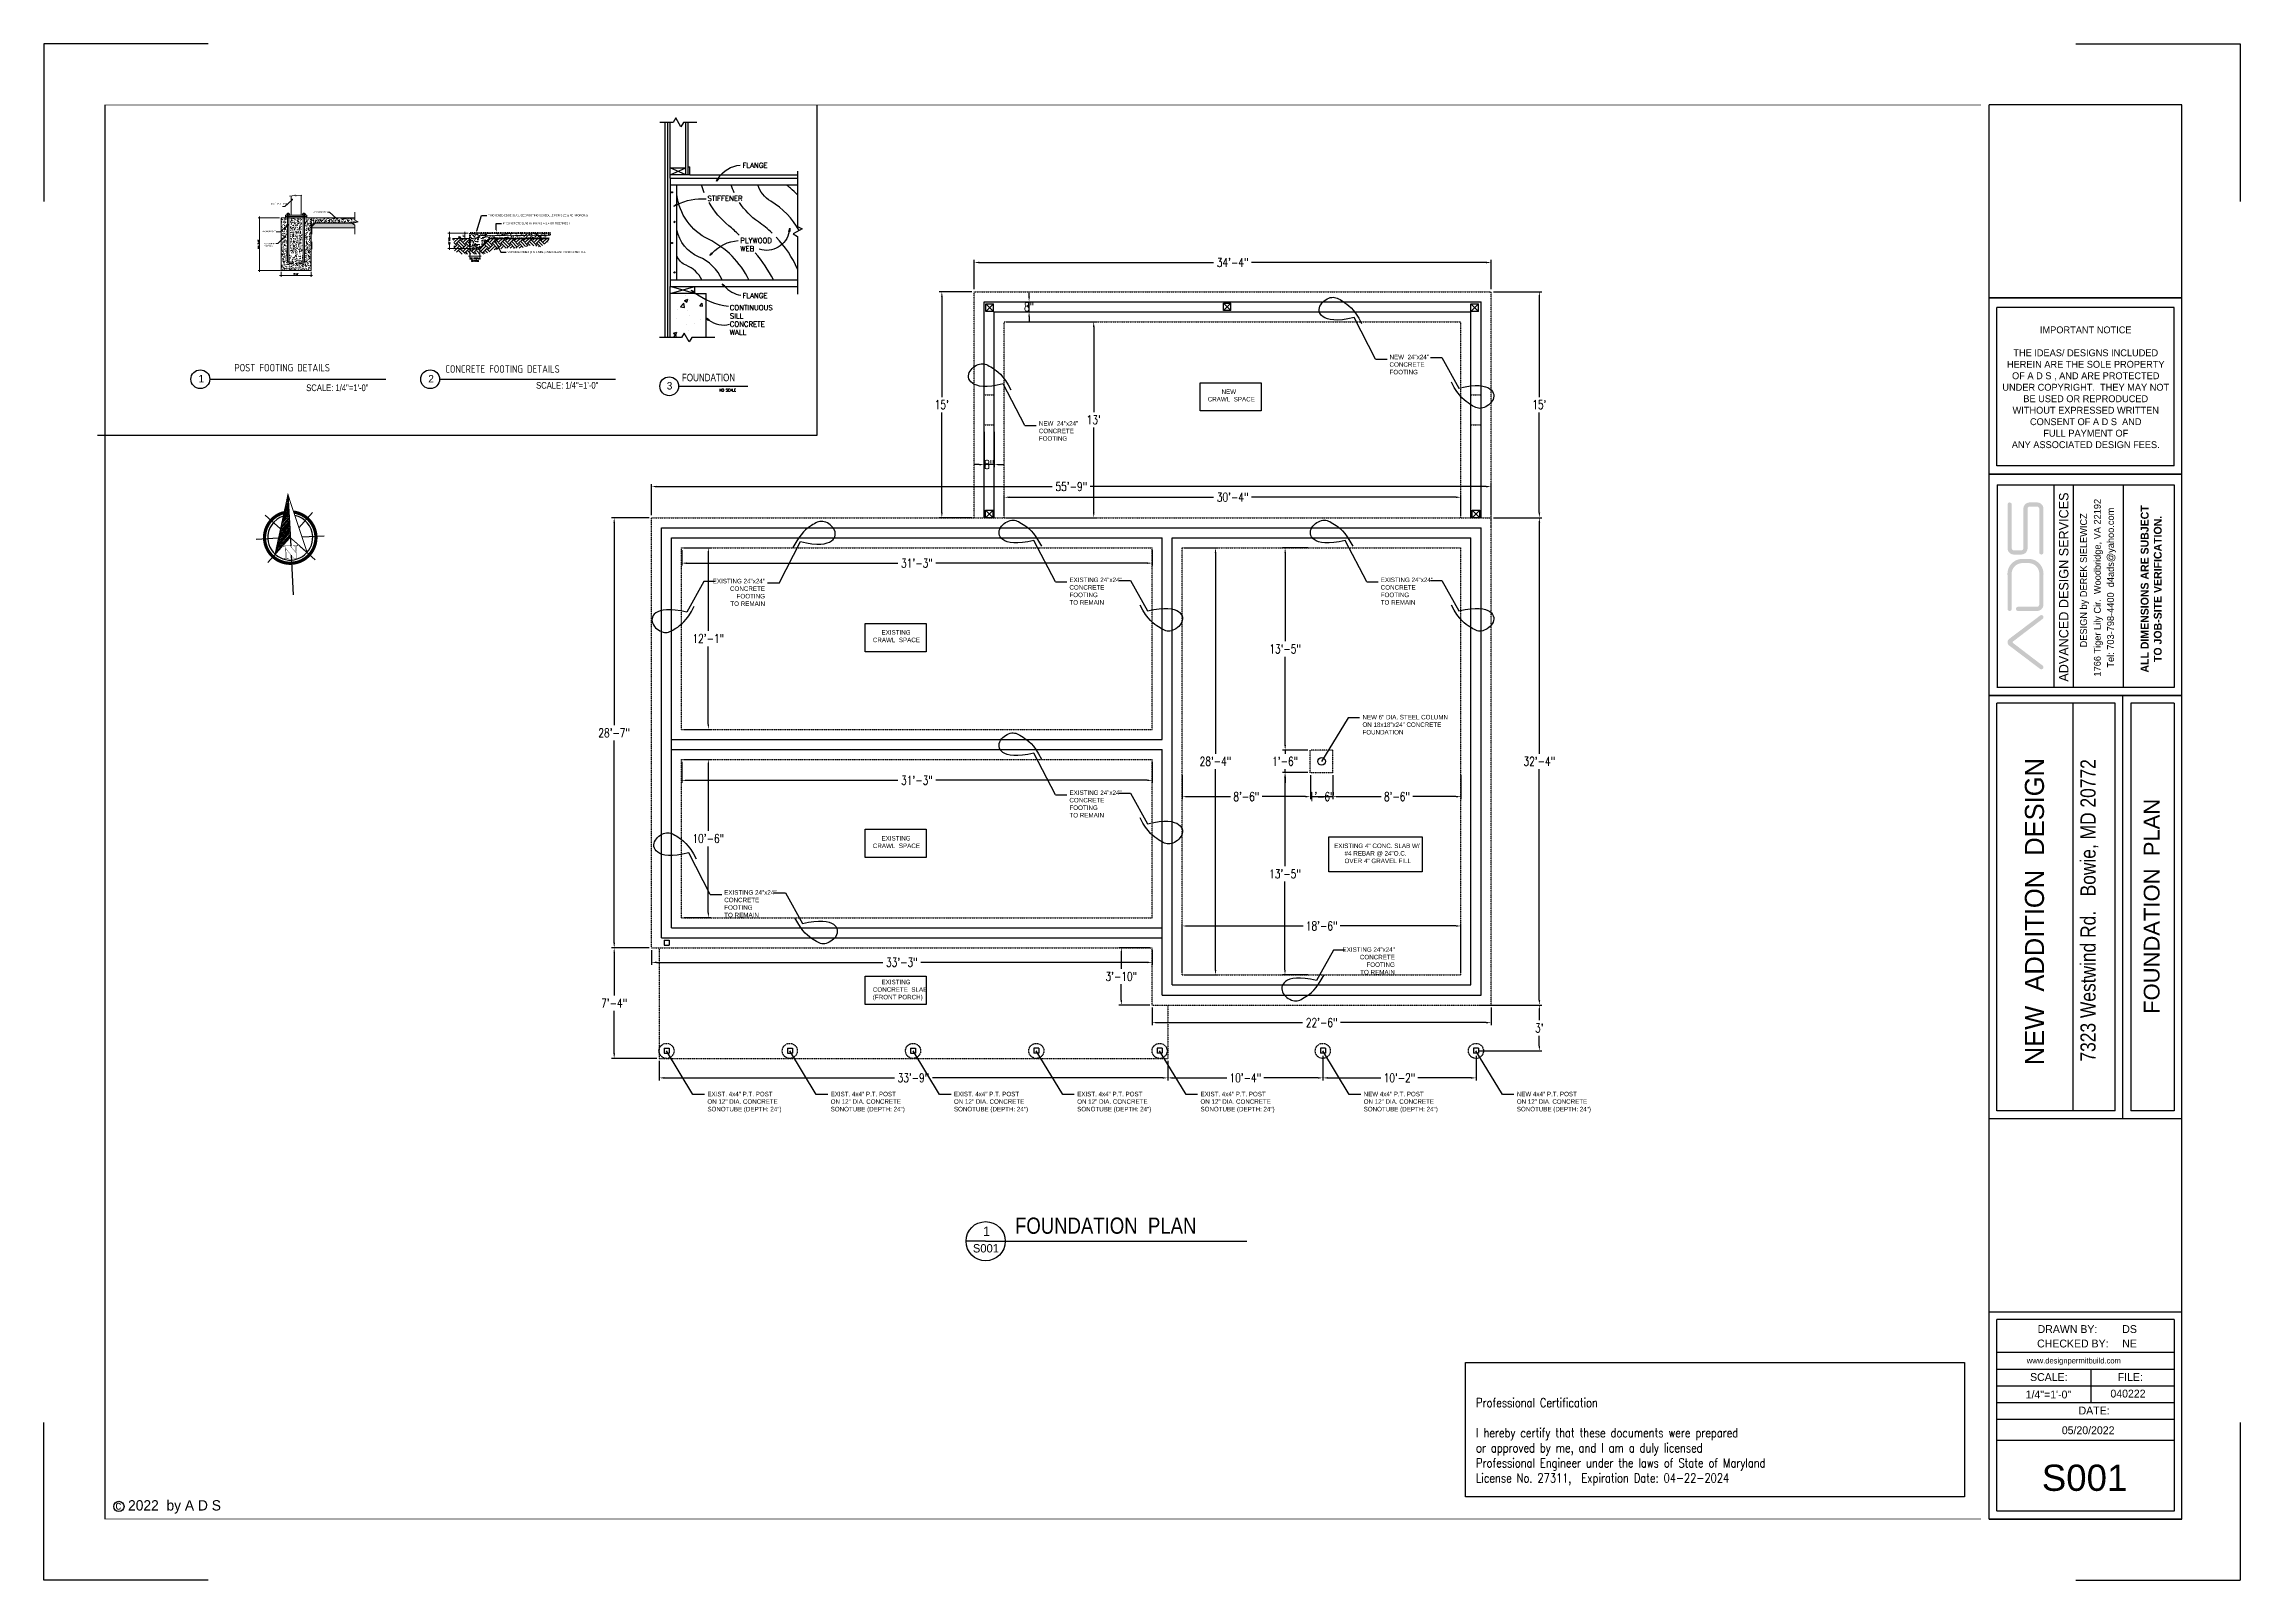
# Model space of a CAD drawing. Header units: inches. Extents: x 26998 to 46838, y -509 to 4343.
# Drawn here: x 30791 to 32541, y 1769 to 2993 of the extents above; entities that cross this region are included whole.
import ezdxf
from ezdxf import colors
from ezdxf.entities.mleader import LeaderData, LeaderLine
from ezdxf.math import Vec2, Vec3

# ---------------------------------------------------------------- set-up
doc = ezdxf.new("R2010")
doc.units = ezdxf.units.IN
doc.header["$LTSCALE"] = 0.5
doc.header["$MEASUREMENT"] = 0
for name, pattern in [('ALPINE_DASHED_1', [24, 12, -12]), ('HIDDEN', [0.375, 0.25, -0.125]), ('HIDDEN2', [0.1875, 0.125, -0.0625])]:
    doc.linetypes.add(name, pattern=pattern)
doc.layers.get('Defpoints').update_dxf_attribs({"color": 140})
for name, color, linetype, lineweight in [('a-sect-pen1', 1, 'Continuous', 9), ('a-sect-pen2', 2, 'Continuous', 9), ('a-sect-pen4', 4, 'Continuous', 9), ('a-sect-pen5', 5, 'Continuous', 9), ('Dimensions', 7, 'Continuous', 0), ('HATCH', 24, 'Continuous', 9), ('main', 6, 'Continuous', 13), ('MONOLITHIC_footing', 5, 'ALPINE_DASHED_1', 25), ('PDF2_0', 7, 'Continuous', 9), ('PDF2_Text', 7, 'Continuous', 9), ('S-Exisitng', 252, 'Continuous', 0), ('S-FOUNDATION', 3, 'HIDDEN', 13), ('S-Structural', 1, 'Continuous', 20), ('S-Text', 3, 'Continuous', 0)]:
    doc.layers.add(name, color=color, linetype=linetype, lineweight=lineweight)
for name, color, linetype in [('ARWALL', 7, 'HIDDEN'), ('FOUNDATION', 1, 'Continuous'), ('N', 3, 'Continuous'), ('PDF2_S302$17x11$A-SYMBOLS', 7, 'Continuous'), ('PDF2_S302$17x11$S-SYMBOLS', 7, 'Continuous'), ('R-AGSFINE', 4, 'Continuous'), ('R-AGSHEAVY', 1, 'Continuous'), ('R-AGSMEDIUM', 2, 'Continuous'), ('R-AGSTEXT', 6, 'Continuous'), ('S-Dims', 2, 'Continuous'), ('SEC', 7, 'Continuous'), ('TITLE', 7, 'Continuous'), ('Title Block', 7, 'Continuous')]:
    doc.layers.add(name, color=color, linetype=linetype)
doc.styles.add('AGSROMANS', font='romans')
doc.styles.add('ARCH', font='arch.shx')
doc.styles.add('ARCHSTYL', font='archstyl.shx', dxfattribs={"height": 5})
doc.styles.add('ARIAL', font='arial.ttf')
doc.styles.add('BOLD', font='')
doc.styles.add('HS-DESIGN-PLAN', font='GOTHIC.TTF', dxfattribs={"height": 0.09375})
doc.styles.add('HS-DESIGN-TTLB', font='GOTHIC.TTF')
doc.styles.add('notes', font='simplex.shx', dxfattribs={"height": 4.5})
doc.styles.add('PDF Arial', font='arial.ttf')
doc.styles.get("Standard").update_dxf_attribs({"font": 'romans.shx', "width": 0.75})
doc.styles.add('TAGS', font='romans', dxfattribs={"width": 0.8})
doc.styles.get('BOLD').set_extended_font_data('Futura Lt BT')
doc.dimstyles.new('dims_12', dxfattribs={"dimscale": 12, "dimtxt": 0.09375, "dimasz": 0.09375, "dimexe": 0.09375, "dimexo": 0.09375, "dimgap": 0.03125, "dimtad": 1, "dimdec": 6, "dimrnd": 0.125, "dimzin": 15, "dimdsep": 46, "dimlunit": 4, "dimtxsty": 'Standard', "dimblk": 'ARCHTICK', "dimblk1": 'ARCHTICK', "dimblk2": 'ARCHTICK', "dimcen": 0.09375, "dimdle": 0.09375, "dimclrd": 1, "dimclre": 1, "dimclrt": 3, "dimaunit": 1, "dimadec": 0, "dimazin": 0, "dimtfac": 0.7, "dimtdec": 6, "dimtmove": 2, "dimatfit": 2, "dimfxl": 1, "dimtvp": 1.166667, "dimfrac": 2, "dimtolj": 1, "dimtzin": 15, "dimlwd": -1, "dimlwe": -1, "dimarcsym": 0})
doc.dimstyles.new('STANDARD$0', dxfattribs={"dimscale": 0, "dimtxt": 3, "dimasz": 4, "dimexe": 4, "dimexo": 4, "dimgap": 1, "dimtad": 1, "dimdec": 0, "dimzin": 1, "dimdsep": 46, "dimlunit": 4, "dimtxsty": 'Standard', "dimblk1": 'OBLIQUE', "dimblk2": 'OBLIQUE', "dimsah": 1, "dimcen": 0, "dimdle": 2, "dimclrd": 8, "dimclre": 8, "dimclrt": 256, "dimadec": 5, "dimazin": 0, "dimtfac": 1, "dimtdec": 0, "dimtix": 1, "dimtmove": 2, "dimatfit": 3, "dimldrblk": 'OBLIQUE', "dimfxl": 1, "dimtolj": 1, "dimtzin": 3, "dimarcsym": 0})
pattern_1 = [(50, (36740.4254, 5114.515), (3.5863009, -0.3137607), [0.375, -4.125]), (355, (36740.4254, 5114.515), (-0.6937567, 3.7609607), [0.3, -3.3]), (100.451444, (36740.7243, 5114.489), (2.8925442, 3.4472), [0.318701, -3.5057106]), (46.1842, (36740.4254, 5115.515), (5.3362067, -0.8275964), [0.5625, -6.1875]), (96.63564, (36740.87, 5115.446), (4.6733097, 4.870593), [0.4780517, -5.258569]), (351.18416, (36740.4254, 5115.515), (4.6733097, 4.870593), [0.45, -4.95]), (21, (36740.9254, 5115.265), (2.9845353, -2.0130945), [0.375, -4.125]), (326, (36740.9254, 5115.265), (1.2165767, 3.6257502), [0.3, -3.3]), (71.451445, (36741.174, 5115.0972), (4.2011119, 1.6126558), [0.318701, -3.5057106]), (37.5, (36740.4254, 5114.515), (0.06079928, 1.66446927), [0, -3.26, 0, -3.35, 0, -3.3125]), (7.5, (36740.4254, 5114.515), (1.3153477, 1.97205856), [0, -1.91, 0, -3.185, 0, -1.2625]), (327.5, (36739.3104, 5114.515), (2.66911218, -0.11277436), [0, -1.25, 0, -3.9, 0, -5.175]), (317.5, (36738.8104, 5114.515), (2.91593085, 0.5005249), [0, -1.625, 0, -2.59, 0, -3.675])]

msp = doc.modelspace()

# ---------------------------------------------------------------- texts
for s, insert, char_height, width, attachment_point, style in [('6x6" P.T. POST\\P', (30971.8883455, 2866.0703235), 1.5, 30.425648022, 1, 'ARCHSTYL'), ('POST FOOTING DETAILS', (30942.8821061, 2737.7741642), 6, 106.743315143, 1, 'ARCHSTYL'), ('CONCRETE FOOTING DETAILS\\P', (31110.855383, 2736.7537707), 6, 106.743315143, 1, 'ARCHSTYL'), ('NEW  24"x24" \\PCONCRETE \\PFOOTING', (31863.0579237, 2745.1019597), 3.6, 95.507369382, 1, 'HS-DESIGN-TTLB'), ('        NEW\\PCRAWL  SPACE', (31718.2097158, 2717.4852234), 3.6, 95.507369382, 1, 'HS-DESIGN-TTLB'), ('NEW  24"x24" \\PCONCRETE \\PFOOTING', (31583.6868478, 2692.194885), 3.6, 95.507369382, 1, 'HS-DESIGN-TTLB'), ('EXISTING 24"x24" \\PCONCRETE \\PFOOTING\\PTO REMAIN', (31365.5711579, 2566.6019597), 3.6, 95.507369382, 3, 'HS-DESIGN-TTLB'), ('EXISTING 24"x24" \\PCONCRETE \\PFOOTING\\PTO REMAIN', (31608.0579237, 2567.6019597), 3.6, 95.507369382, 1, 'HS-DESIGN-TTLB'), ('EXISTING 24"x24" \\PCONCRETE \\PFOOTING\\PTO REMAIN', (31856.0579237, 2567.6019597), 3.6, 95.507369382, 1, 'HS-DESIGN-TTLB'), ('     EXISTING \\PCRAWL  SPACE', (31451.4597158, 2525.7352234), 3.6, 95.507369382, 1, 'HS-DESIGN-TTLB'), ('{\\fArial Narrow|b0|i0|c0|p34;NEW 6" DIA. STEEL COLUMN\\PON 18x18"x24" CONCRETE\\PFOUNDATION}', (31841.5368224, 2458.2273988), 3.6, 95.507369382, 1, 'HS-DESIGN-TTLB'), ('EXISTING 24"x24" \\PCONCRETE \\PFOOTING\\PTO REMAIN', (31608.0579237, 2398.1019597), 3.6, 95.507369382, 1, 'HS-DESIGN-TTLB'), ('     EXISTING \\PCRAWL  SPACE', (31451.4597158, 2361.7352234), 3.6, 95.507369382, 1, 'HS-DESIGN-TTLB'), ('EXISTING 4" CONC. SLAB W/\\P      #4 REBAR @ 24"O.C. \\P      OVER 4" GRAVEL FILL', (31818.9597158, 2355.7352234), 3.6, 95.507369382, 1, 'HS-DESIGN-TTLB'), ('EXISTING 24"x24" \\PCONCRETE \\PFOOTING\\PTO REMAIN', (31333.0579237, 2318.6019597), 3.6, 95.507369382, 1, 'HS-DESIGN-TTLB'), ('EXISTING 24"x24" \\PCONCRETE \\PFOOTING\\PTO REMAIN', (31867.3157823, 2273.1019597), 3.6, 95.507369382, 3, 'HS-DESIGN-TTLB'), ('     EXISTING \\PCONCRETE  SLAB\\P(FRONT PORCH)', (31451.4597158, 2247.2352234), 3.6, 95.507369382, 1, 'HS-DESIGN-TTLB'), ('{\\fArial Narrow|b0|i0|c0|p34;EXIST. 4x4" P.T. POST\\PON 12" DIA. CONCRETE\\PSONOTUBE (DEPTH: 24")}', (31319.6697241, 2158.0160578), 3.6, 95.507369382, 1, 'HS-DESIGN-TTLB'), ('{\\fArial Narrow|b0|i0|c0|p34;EXIST. 4x4" P.T. POST\\PON 12" DIA. CONCRETE\\PSONOTUBE (DEPTH: 24")}', (31417.8697241, 2158.0160578), 3.6, 95.507369382, 1, 'HS-DESIGN-TTLB'), ('{\\fArial Narrow|b0|i0|c0|p34;EXIST. 4x4" P.T. POST\\PON 12" DIA. CONCRETE\\PSONOTUBE (DEPTH: 24")}', (31516.0697241, 2158.0160578), 3.6, 95.507369382, 1, 'HS-DESIGN-TTLB'), ('{\\fArial Narrow|b0|i0|c0|p34;EXIST. 4x4" P.T. POST\\PON 12" DIA. CONCRETE\\PSONOTUBE (DEPTH: 24")}', (31614.2697241, 2158.0160578), 3.6, 95.507369382, 1, 'HS-DESIGN-TTLB'), ('{\\fArial Narrow|b0|i0|c0|p34;EXIST. 4x4" P.T. POST\\PON 12" DIA. CONCRETE\\PSONOTUBE (DEPTH: 24")}', (31712.4697241, 2158.0160578), 3.6, 95.507369382, 1, 'HS-DESIGN-TTLB'), ('{\\fArial Narrow|b0|i0|c0|p34;NEW 4x4" P.T. POST\\PON 12" DIA. CONCRETE\\PSONOTUBE (DEPTH: 24")}', (31842.4697241, 2158.0160578), 3.6, 95.507369382, 1, 'HS-DESIGN-TTLB'), ('{\\fArial Narrow|b0|i0|c0|p34;NEW 4x4" P.T. POST\\PON 12" DIA. CONCRETE\\PSONOTUBE (DEPTH: 24")}', (31964.4697241, 2158.0160578), 3.6, 95.507369382, 1, 'HS-DESIGN-TTLB'), ('{\\fArial Narrow|b0|i0|c0|p34;FOUNDATION  PLAN}', (31564.7096107, 2057.8169122), 12.9024, 259.624719313, 1, 'ARCH'), ('S001', (31531.1886649, 2036.6402282), 6.636168, 136.759967371, 1, 'HS-DESIGN-TTLB')]:
    msp.add_mtext(s, dxfattribs=dict(insert=insert, char_height=char_height, width=width, attachment_point=attachment_point, style=style))
at = {"layer": 'N', "color": 7, "style": 'notes', "width": 0.85}
msp.add_text('NO SCALE', height=2.25, dxfattribs=at).set_placement((31329.1043435, 2715.794853))
at = {"layer": 'PDF2_Text', "attachment_point": 7, "style": 'PDF Arial'}
for s, insert, char_height in [('4" CONCRETE ', (31005.9718558, 2858.1162214), 1.067151649), ('ANCHOR BOLT', (30964.8951266, 2842.7077742), 1.067151649), ('CONCRETE \\PFOOTING', (30966.4714465, 2831.1236355), 1.06715165)]:
    msp.add_mtext(s, dxfattribs=dict(at, insert=insert, char_height=char_height))
at = {"layer": 'R-AGSTEXT', "style": 'AGSROMANS'}
for s, p in [('FLANGE', (31347.624861, 2893.9256929)), ('STIFFENER', (31319.764596, 2867.5759449)), ('PLYWOOD', (31345.8694219, 2834.0698279)), ('WEB', (31345.8694219, 2827.512685)), ('CONTINUOUS', (31337.5042149, 2780.5600062)), ('FLANGE', (31347.624861, 2790.1518156)), ('WALL', (31337.5042149, 2760.8885776)), ('SILL', (31337.5042149, 2774.0028633)), ('CONCRETE', (31337.5042149, 2767.4457205))]:
    msp.add_text(s, height=4.05, dxfattribs=at).set_placement(p)
at = {"layer": 'S-Dims', "char_height": 1, "width": 58.861203296, "attachment_point": 1, "style": 'ARIAL'}
for insert in [(31141.5192065, 2835.56287), (31143.123777, 2837.3022548)]:
    msp.add_mtext('1', dxfattribs=dict(at, insert=insert))
at = {"layer": 'TITLE', "style": 'BOLD', "width": 0.8}
msp.add_text('FOUNDATION', height=6, dxfattribs=at).set_placement((31299.3398691, 2723.9648252))
at = {"layer": 'TITLE', "char_height": 6, "attachment_point": 1, "style": 'BOLD'}
for s, insert in [('1', (30914.2461241, 2728.9907061)), ('2', (31097.2987105, 2728.9907061)), ('3', (31287.3059661, 2723.4028525))]:
    msp.add_mtext(s, dxfattribs=dict(at, insert=insert))
at = {"layer": 'Title Block'}
for s, insert, char_height, width, attachment_point, style in [('IMPORTANT NOTICE \\P\\P\\pxt2;THE IDEAS/ DESIGNS INCLUDED \\PHEREIN ARE THE SOLE PROPERTY \\POF A D S , AND ARE PROTECTED \\PUNDER COPYRIGHT.  THEY MAY NOT \\PBE USED OR REPRODUCED \\PWITHOUT EXPRESSED WRITTEN \\PCONSENT OF A D S  AND \\PFULL PAYMENT OF \\PANY ASSOCIATED DESIGN FEES.', (32417.6952641, 2719.1459432), 5.48625, 1080.556998024, 5, 'HS-DESIGN-PLAN'), ('{\\fArial Narrow|b0|i0|c0|p34;SCALE: 1/4"=1\'-0"}', (31000.0872417, 2721.4253967), 5.3089344, 109.407973897, 1, 'HS-DESIGN-TTLB'), ('{\\fArial Narrow|b0|i0|c0|p34;SCALE: 1/4"=1\'-0"}', (31183.2236626, 2723.3712276), 5.3089344, 109.407973897, 1, 'HS-DESIGN-TTLB'), ('1', (31539.3117997, 2050.5937248), 7.37352, 151.955519302, 1, 'HS-DESIGN-TTLB'), ('CHECKED BY:', (32378.9627454, 1960.6268206), 6.27, 62.9454832, 1, 'HS-DESIGN-TTLB'), ('DRAWN BY:', (32379.3696488, 1972.133506), 6.27, 50.128184718, 1, 'HS-DESIGN-TTLB'), ('DS', (32446.790379, 1972.133506), 6.27, 50.128184718, 1, 'HS-DESIGN-TTLB'), ('NE', (32446.790379, 1960.6268206), 6.27, 119.339266761, 1, 'HS-DESIGN-TTLB'), ('www.designpermitbuild.com', (32370.7311032, 1946.0946424), 4.5, 50.128184718, 1, 'HS-DESIGN-TTLB'), ('SCALE:', (32373.3403385, 1933.9155143), 6.27, 50.128184718, 1, 'HS-DESIGN-TTLB'), ('FILE:', (32443.1286752, 1933.9155143), 6.27, 50.128184718, 1, 'HS-DESIGN-TTLB'), ('1/4"=1\'-0"', (32369.8351699, 1920.0210056), 6.27, 50.128184718, 1, 'HS-DESIGN-TTLB'), ('DATE:', (32412.0010886, 1907.231375), 6.27, 50.128184718, 1, 'HS-DESIGN-TTLB'), ('040222', (32437.337511, 1920.7233053), 6.27, 50.128184718, 1, 'HS-DESIGN-TTLB'), ('05/20/2022', (32398.6301245, 1891.5140826), 6.27, 50.128184718, 1, 'HS-DESIGN-TTLB'), ('{\\fSwis721 BlkOul BT|b0|i0|c0|p82;S001}', (32416.757845, 1850.4191649), 20.9, 201.832735712, 5, 'HS-DESIGN-TTLB'), ('2022  by A D S', (30858.1492456, 1832.6933058), 8.229375, 286.020616253, 1, 'HS-DESIGN-TTLB')]:
    msp.add_mtext(s, dxfattribs=dict(at, insert=insert, char_height=char_height, width=width, attachment_point=attachment_point, style=style))
at = {"layer": 'Title Block', "rotation": 90}
for s, insert, char_height, width, attachment_point, style in [('ADVANCED DESIGN SERVICES', (32400.1915629, 2560.0094065), 7.50975, 200.725788003, 5, 'HS-DESIGN-PLAN'), ('1766 Tiger Lily Cir.  Woodbridge, VA 22192', (32427.7579449, 2559.5128202), 5.48625, 248.576827248, 5, 'HS-DESIGN-PLAN'), ('1766 Tiger Lily Cir.  Woodbridge, VA 22192', (32427.7579449, 2559.5128202), 5.48625, 248.576827248, 5, 'HS-DESIGN-PLAN'), ('\\P{\\fCentury Gothic|b1|i0|c0|p34;\\H1.1429x;ALL DIMENSIONS ARE SUBJECT \\PTO JOB-SITE VERIFICATION.}', (32465.3204697, 2558.5590416), 5.48625, 248.576827248, 5, 'HS-DESIGN-PLAN'), ('\\P{\\fCentury Gothic|b1|i0|c0|p34;\\H1.1429x;ALL DIMENSIONS ARE SUBJECT \\PTO JOB-SITE VERIFICATION.}', (32465.3204697, 2558.5590416), 5.48625, 248.576827248, 5, 'HS-DESIGN-PLAN'), ('DESIGN by DEREK SIELEWICZ', (32416.784302, 2565.4169151), 5.48625, 248.576827248, 5, 'HS-DESIGN-PLAN'), ('DESIGN by DEREK SIELEWICZ', (32416.784302, 2565.4169151), 5.48625, 248.576827248, 5, 'HS-DESIGN-PLAN'), ('Tel: 703-798-4400  d4ads@yahoo.com', (32438.2658579, 2559.5358472), 5.48625, 248.576827248, 5, 'HS-DESIGN-PLAN'), ('Tel: 703-798-4400  d4ads@yahoo.com', (32438.2658579, 2559.5358472), 5.48625, 248.576827248, 5, 'HS-DESIGN-PLAN'), ('{\\H1.14632x;    NEW  ADDITION  DESIGN}', (32369.2444422, 2156.6296504), 13.237439489, 488.490459411, 1, 'HS-DESIGN-TTLB'), ('\\pxb0.41667,a0.41667,t20;{\\fArial Narrow|b0|i0|c0|p34;7323 Westwind Rd.   Bowie, MD 20772}', (32413.446195, 2182.0609805), 12.085821891, 788.928518224, 1, 'HS-DESIGN-TTLB'), ('{\\fSwis721 BdOul BT|b0|i0|c0|p82;FOUNDATION  PLAN}', (32470.2862004, 2305.7108341), 12.54047025, 315.279058952, 5, 'HS-DESIGN-TTLB')]:
    msp.add_mtext(s, dxfattribs=dict(at, insert=insert, char_height=char_height, width=width, attachment_point=attachment_point, style=style))
at = {"layer": 'Title Block', "attachment_point": 1}
for s, width, gutter_width, insert, char_height, style in [('Professional Certification\\P\\PI hereby certify that these documents were prepared\\Por approved by me, and I am a duly licensed\\PProfessional Engineer under the laws of State of Maryland\\PLicense No. 27311,  Expiration Date: 04-22-2024', 727.308226295, 30, (31932.0070003, 1913.9948306, -143.9991213), 7.2, 'TAGS'), ('c', 0.213936353, 0.46875, (30848.036602, 1832.1915167), 7.05375, 'HS-DESIGN-PLAN')]:
    msp.add_mtext_dynamic_manual_height_columns(s, width=width, gutter_width=gutter_width, heights=[0], dxfattribs=dict(at, insert=insert, char_height=char_height, style=style))

# ---------------------------------------------------------------- blocks, each defined once
blk = doc.blocks.new('*D1033')
at = {"layer": 'Defpoints', "color": 0, "transparency": 16777216}
for p in [(31944, 2795.3), (31944, 2615.3), (31982.4, 2615.3)]:
    blk.add_point(p, dxfattribs=at)
at = {"layer": 'Title Block', "color": 3, "lineweight": -2, "transparency": 16777216}
for p, q in [((31946, 2795.3), (31984.4, 2795.3)), ((31982.4, 2791.3), (31982.4, 2711.4)), ((31982.4, 2619.3), (31982.4, 2699.1)), ((31946, 2615.3), (31984.4, 2615.3))]:
    blk.add_line(p, q, dxfattribs=at)
at = {"layer": 'Title Block', "color": 3, "transparency": 16777216}
for points in [[(31981.8, 2791.3), (31983.1, 2791.3), (31982.4, 2795.3)], [(31981.8, 2619.3), (31983.1, 2619.3), (31982.4, 2615.3)]]:
    blk.add_solid(points, dxfattribs=at)
at = {"layer": 'Title Block', "color": 3, "transparency": 16777216, "insert": (31982.4, 2705.3), "char_height": 7, "attachment_point": 5}
blk.add_mtext("\\A1;15'", dxfattribs=at)
blk = doc.blocks.new('*D1034')
at = {"layer": 'Defpoints', "color": 0, "transparency": 16777216}
for p in [(31944, 2818.6), (31532.2, 2795.3), (31944, 2795.3)]:
    blk.add_point(p, dxfattribs=at)
at = {"layer": 'Title Block', "color": 3, "lineweight": -2, "transparency": 16777216}
for p, q in [((31532.2, 2797.3), (31532.2, 2820.6)), ((31536.2, 2818.6), (31722.9, 2818.6)), ((31940, 2818.6), (31753.2, 2818.6)), ((31944, 2797.3), (31944, 2820.6))]:
    blk.add_line(p, q, dxfattribs=at)
at = {"layer": 'Title Block', "color": 3, "transparency": 16777216}
for points in [[(31536.2, 2819.2), (31536.2, 2817.9), (31532.2, 2818.6)], [(31940, 2819.2), (31940, 2817.9), (31944, 2818.6)]]:
    blk.add_solid(points, dxfattribs=at)
at = {"layer": 'Title Block', "color": 3, "transparency": 16777216, "insert": (31738.1, 2818.6), "char_height": 7, "attachment_point": 5}
blk.add_mtext('\\A1;34\'-4"', dxfattribs=at)
blk = doc.blocks.new('*D1035')
at = {"layer": 'Defpoints', "color": 0, "transparency": 16777216}
for p in [(31556.2, 2771.3), (31556.2, 2615.3), (31627.4, 2615.3)]:
    blk.add_point(p, dxfattribs=at)
at = {"layer": 'Title Block', "color": 3, "lineweight": -2, "transparency": 16777216}
for p, q in [((31558.2, 2771.3), (31629.4, 2771.3)), ((31627.4, 2767.3), (31627.4, 2699.4)), ((31627.4, 2619.3), (31627.4, 2687.1)), ((31558.2, 2615.3), (31629.4, 2615.3))]:
    blk.add_line(p, q, dxfattribs=at)
at = {"layer": 'Title Block', "color": 3, "transparency": 16777216}
for points in [[(31626.8, 2767.3), (31628.1, 2767.3), (31627.4, 2771.3)], [(31626.8, 2619.3), (31628.1, 2619.3), (31627.4, 2615.3)]]:
    blk.add_solid(points, dxfattribs=at)
at = {"layer": 'Title Block', "color": 3, "transparency": 16777216, "insert": (31627.4, 2693.3), "char_height": 7, "attachment_point": 5}
blk.add_mtext("\\A1;13'", dxfattribs=at)
blk = doc.blocks.new('*D1036')
at = {"layer": 'Defpoints', "color": 0, "transparency": 16777216}
for p in [(31532.2, 2795.3), (31506.4, 2615.3), (31532.2, 2615.3)]:
    blk.add_point(p, dxfattribs=at)
at = {"layer": 'Title Block', "color": 3, "lineweight": -2, "transparency": 16777216}
for p, q in [((31530.2, 2795.3), (31504.4, 2795.3)), ((31506.4, 2791.3), (31506.4, 2711.4)), ((31506.4, 2619.3), (31506.4, 2699.1)), ((31530.2, 2615.3), (31504.4, 2615.3))]:
    blk.add_line(p, q, dxfattribs=at)
at = {"layer": 'Title Block', "color": 3, "transparency": 16777216}
for points in [[(31505.8, 2791.3), (31507.1, 2791.3), (31506.4, 2795.3)], [(31505.8, 2619.3), (31507.1, 2619.3), (31506.4, 2615.3)]]:
    blk.add_solid(points, dxfattribs=at)
at = {"layer": 'Title Block', "color": 3, "transparency": 16777216, "insert": (31506.4, 2705.3), "char_height": 7, "attachment_point": 5}
blk.add_mtext("\\A1;15'", dxfattribs=at)
blk = doc.blocks.new('*D1037')
at = {"layer": 'Defpoints', "color": 0, "transparency": 16777216}
for p in [(31944, 2640.1), (31275.2, 2615.3), (31944, 2615.3)]:
    blk.add_point(p, dxfattribs=at)
at = {"layer": 'Title Block', "color": 3, "lineweight": -2, "transparency": 16777216}
for p, q in [((31275.2, 2617.3), (31275.2, 2642.1)), ((31944, 2617.3), (31944, 2642.1)), ((31279.2, 2640.1), (31594.4, 2640.1)), ((31940, 2640.1), (31624.7, 2640.1))]:
    blk.add_line(p, q, dxfattribs=at)
at = {"layer": 'Title Block', "color": 3, "transparency": 16777216}
for points in [[(31279.2, 2640.7), (31279.2, 2639.4), (31275.2, 2640.1)], [(31940, 2640.7), (31940, 2639.4), (31944, 2640.1)]]:
    blk.add_solid(points, dxfattribs=at)
at = {"layer": 'Title Block', "color": 3, "transparency": 16777216, "insert": (31609.6, 2640.1), "char_height": 7, "attachment_point": 5}
blk.add_mtext('\\A1;55\'-9"', dxfattribs=at)
blk = doc.blocks.new('*D1038')
at = {"layer": 'Defpoints', "color": 0, "transparency": 16777216}
for p in [(31920, 2631.6), (31556.2, 2615.3), (31920, 2615.3)]:
    blk.add_point(p, dxfattribs=at)
at = {"layer": 'Title Block', "color": 3, "lineweight": -2, "transparency": 16777216}
for p, q in [((31556.2, 2617.3), (31556.2, 2633.6)), ((31560.2, 2631.6), (31722.9, 2631.6)), ((31916, 2631.6), (31753.2, 2631.6)), ((31920, 2617.3), (31920, 2633.6))]:
    blk.add_line(p, q, dxfattribs=at)
at = {"layer": 'Title Block', "color": 3, "transparency": 16777216}
for points in [[(31560.2, 2632.2), (31560.2, 2630.9), (31556.2, 2631.6)], [(31916, 2632.2), (31916, 2630.9), (31920, 2631.6)]]:
    blk.add_solid(points, dxfattribs=at)
at = {"layer": 'Title Block', "color": 3, "transparency": 16777216, "insert": (31738.1, 2631.6), "char_height": 7, "attachment_point": 5}
blk.add_mtext('\\A1;30\'-4"', dxfattribs=at)
blk = doc.blocks.new('*D1039')
at = {"layer": 'Defpoints', "color": 0, "transparency": 16777216}
for p in [(31299.2, 2591.3), (31674, 2591.3), (31674, 2579.1)]:
    blk.add_point(p, dxfattribs=at)
at = {"layer": 'Title Block', "color": 3, "lineweight": -2, "transparency": 16777216}
for p, q in [((31299.2, 2589.3), (31299.2, 2577.1)), ((31674, 2589.3), (31674, 2577.1)), ((31303.2, 2579.1), (31471.4, 2579.1)), ((31670, 2579.1), (31501.7, 2579.1))]:
    blk.add_line(p, q, dxfattribs=at)
at = {"layer": 'Title Block', "color": 3, "transparency": 16777216}
for points in [[(31303.2, 2579.7), (31303.2, 2578.4), (31299.2, 2579.1)], [(31670, 2579.7), (31670, 2578.4), (31674, 2579.1)]]:
    blk.add_solid(points, dxfattribs=at)
at = {"layer": 'Title Block', "color": 3, "transparency": 16777216, "insert": (31486.6, 2579.1), "char_height": 7, "attachment_point": 5}
blk.add_mtext('\\A1;31\'-3"', dxfattribs=at)
blk = doc.blocks.new('*D1040')
at = {"layer": 'Defpoints', "color": 0, "transparency": 16777216}
for p in [(31548.2, 2787.3), (31575.9, 2787.3), (31548.2, 2779.3)]:
    blk.add_point(p, dxfattribs=at)
at = {"layer": 'Title Block', "color": 3, "lineweight": -2, "transparency": 16777216}
for p, q in [((31550.2, 2787.3), (31577.9, 2787.3)), ((31575.9, 2791.3), (31575.9, 2795.3)), ((31575.9, 2779.3), (31575.9, 2787.3)), ((31550.2, 2779.3), (31577.9, 2779.3)), ((31575.9, 2775.3), (31575.9, 2771.3))]:
    blk.add_line(p, q, dxfattribs=at)
at = {"layer": 'Title Block', "color": 3, "transparency": 16777216}
for points in [[(31575.3, 2791.3), (31576.6, 2791.3), (31575.9, 2787.3)], [(31575.3, 2775.3), (31576.6, 2775.3), (31575.9, 2779.3)]]:
    blk.add_solid(points, dxfattribs=at)
at = {"layer": 'Title Block', "color": 3, "transparency": 16777216, "insert": (31575.9, 2783.3), "char_height": 7, "attachment_point": 5}
blk.add_mtext('\\A1;8"', dxfattribs=at)
blk = doc.blocks.new('*D995')
at = {"layer": 'Defpoints', "color": 0, "transparency": 16777216}
for p in [(31540.2, 2685.8), (31548.2, 2685.8), (31540.2, 2657.6)]:
    blk.add_point(p, dxfattribs=at)
at = {"layer": 'Title Block', "color": 3, "lineweight": -2, "transparency": 16777216}
for p, q in [((31540.2, 2683.8), (31540.2, 2655.6)), ((31548.2, 2683.8), (31548.2, 2655.6)), ((31536.2, 2657.6), (31532.2, 2657.6)), ((31548.2, 2657.6), (31540.2, 2657.6)), ((31552.2, 2657.6), (31556.2, 2657.6))]:
    blk.add_line(p, q, dxfattribs=at)
at = {"layer": 'Title Block', "color": 3, "transparency": 16777216}
for points in [[(31536.2, 2658.2), (31536.2, 2656.9), (31540.2, 2657.6)], [(31552.2, 2658.2), (31552.2, 2656.9), (31548.2, 2657.6)]]:
    blk.add_solid(points, dxfattribs=at)
at = {"layer": 'Title Block', "color": 3, "transparency": 16777216, "insert": (31544.2, 2657.6), "char_height": 7, "attachment_point": 5}
blk.add_mtext('\\A1;8"', dxfattribs=at)
blk = doc.blocks.new('*D1041')
at = {"layer": 'Defpoints', "color": 0, "transparency": 16777216}
for p in [(31299.2, 2591.3), (31299.2, 2446.7), (31320.4, 2446.7)]:
    blk.add_point(p, dxfattribs=at)
at = {"layer": 'Title Block', "color": 3, "lineweight": -2, "transparency": 16777216}
for p, q in [((31301.2, 2591.3), (31322.4, 2591.3)), ((31320.4, 2587.3), (31320.4, 2525.1)), ((31320.4, 2450.7), (31320.4, 2512.8)), ((31301.2, 2446.7), (31322.4, 2446.7))]:
    blk.add_line(p, q, dxfattribs=at)
at = {"layer": 'Title Block', "color": 3, "transparency": 16777216}
for points in [[(31319.8, 2587.3), (31321.1, 2587.3), (31320.4, 2591.3)], [(31319.8, 2450.7), (31321.1, 2450.7), (31320.4, 2446.7)]]:
    blk.add_solid(points, dxfattribs=at)
at = {"layer": 'Title Block', "color": 3, "transparency": 16777216, "insert": (31320.4, 2519), "char_height": 7, "attachment_point": 5}
blk.add_mtext('\\A1;12\'-1"', dxfattribs=at)
blk = doc.blocks.new('*D1042')
at = {"layer": 'Defpoints', "color": 0, "transparency": 16777216}
for p in [(31299.2, 2422.7), (31299.2, 2296.7), (31320.4, 2296.7)]:
    blk.add_point(p, dxfattribs=at)
at = {"layer": 'Title Block', "color": 3, "lineweight": -2, "transparency": 16777216}
for p, q in [((31301.2, 2422.7), (31322.4, 2422.7)), ((31320.4, 2418.7), (31320.4, 2365.8)), ((31320.4, 2300.7), (31320.4, 2353.5)), ((31301.2, 2296.7), (31322.4, 2296.7))]:
    blk.add_line(p, q, dxfattribs=at)
at = {"layer": 'Title Block', "color": 3, "transparency": 16777216}
for points in [[(31319.8, 2418.7), (31321.1, 2418.7), (31320.4, 2422.7)], [(31319.8, 2300.7), (31321.1, 2300.7), (31320.4, 2296.7)]]:
    blk.add_solid(points, dxfattribs=at)
at = {"layer": 'Title Block', "color": 3, "transparency": 16777216, "insert": (31320.4, 2359.7), "char_height": 7, "attachment_point": 5}
blk.add_mtext('\\A1;10\'-6"', dxfattribs=at)
blk = doc.blocks.new('*D1043')
at = {"layer": 'Defpoints', "color": 0, "transparency": 16777216}
for p in [(31245.4, 2615.3), (31275.2, 2615.3), (31275.2, 2272.7)]:
    blk.add_point(p, dxfattribs=at)
at = {"layer": 'Title Block', "color": 3, "lineweight": -2, "transparency": 16777216}
for p, q in [((31273.2, 2615.3), (31243.4, 2615.3)), ((31245.4, 2611.3), (31245.4, 2450.1)), ((31245.4, 2276.7), (31245.4, 2437.8)), ((31273.2, 2272.7), (31243.4, 2272.7))]:
    blk.add_line(p, q, dxfattribs=at)
at = {"layer": 'Title Block', "color": 3, "transparency": 16777216}
for points in [[(31244.8, 2611.3), (31246.1, 2611.3), (31245.4, 2615.3)], [(31244.8, 2276.7), (31246.1, 2276.7), (31245.4, 2272.7)]]:
    blk.add_solid(points, dxfattribs=at)
at = {"layer": 'Title Block', "color": 3, "transparency": 16777216, "insert": (31245.4, 2444), "char_height": 7, "attachment_point": 5}
blk.add_mtext('\\A1;28\'-7"', dxfattribs=at)
blk = doc.blocks.new('*D1044')
at = {"layer": 'Defpoints', "color": 0, "transparency": 16777216}
for p in [(31299.2, 2422.7), (31674, 2422.7), (31299.2, 2406.1)]:
    blk.add_point(p, dxfattribs=at)
at = {"layer": 'Title Block', "color": 3, "lineweight": -2, "transparency": 16777216}
for p, q in [((31299.2, 2420.7), (31299.2, 2404.1)), ((31674, 2420.7), (31674, 2404.1)), ((31303.2, 2406.1), (31471.4, 2406.1)), ((31670, 2406.1), (31501.7, 2406.1))]:
    blk.add_line(p, q, dxfattribs=at)
at = {"layer": 'Title Block', "color": 3, "transparency": 16777216}
for points in [[(31303.2, 2406.7), (31303.2, 2405.4), (31299.2, 2406.1)], [(31670, 2406.7), (31670, 2405.4), (31674, 2406.1)]]:
    blk.add_solid(points, dxfattribs=at)
at = {"layer": 'Title Block', "color": 3, "transparency": 16777216, "insert": (31486.6, 2406.1), "char_height": 7, "attachment_point": 5}
blk.add_mtext('\\A1;31\'-3"', dxfattribs=at)
blk = doc.blocks.new('*D1045')
at = {"layer": 'Defpoints', "color": 0, "transparency": 16777216}
for p in [(31674, 2272.7), (31649.4, 2227.1), (31674, 2227.1)]:
    blk.add_point(p, dxfattribs=at)
at = {"layer": 'Title Block', "color": 3, "lineweight": -2, "transparency": 16777216}
for p, q in [((31672, 2272.7), (31647.4, 2272.7)), ((31649.4, 2268.7), (31649.4, 2256)), ((31649.4, 2231.1), (31649.4, 2243.7)), ((31672, 2227.1), (31647.4, 2227.1))]:
    blk.add_line(p, q, dxfattribs=at)
at = {"layer": 'Title Block', "color": 3, "transparency": 16777216}
for points in [[(31648.8, 2268.7), (31650.1, 2268.7), (31649.4, 2272.7)], [(31648.8, 2231.1), (31650.1, 2231.1), (31649.4, 2227.1)]]:
    blk.add_solid(points, dxfattribs=at)
at = {"layer": 'Title Block', "color": 3, "transparency": 16777216, "insert": (31649.4, 2249.9), "char_height": 7, "attachment_point": 5}
blk.add_mtext('\\A1;3\'-10"', dxfattribs=at)
blk = doc.blocks.new('*D1046')
at = {"layer": 'Defpoints', "color": 0, "transparency": 16777216}
for p in [(31698, 2591.3), (31698, 2251.1), (31724.4, 2251.1)]:
    blk.add_point(p, dxfattribs=at)
at = {"layer": 'Title Block', "color": 3, "lineweight": -2, "transparency": 16777216}
for p, q in [((31700, 2591.3), (31726.4, 2591.3)), ((31724.4, 2587.3), (31724.4, 2427.3)), ((31724.4, 2255.1), (31724.4, 2415)), ((31700, 2251.1), (31726.4, 2251.1))]:
    blk.add_line(p, q, dxfattribs=at)
at = {"layer": 'Title Block', "color": 3, "transparency": 16777216}
for points in [[(31723.8, 2587.3), (31725.1, 2587.3), (31724.4, 2591.3)], [(31723.8, 2255.1), (31725.1, 2255.1), (31724.4, 2251.1)]]:
    blk.add_solid(points, dxfattribs=at)
at = {"layer": 'Title Block', "color": 3, "transparency": 16777216, "insert": (31724.4, 2421.2), "char_height": 7, "attachment_point": 5}
blk.add_mtext('\\A1;28\'-4"', dxfattribs=at)
blk = doc.blocks.new('*D1047')
at = {"layer": 'Defpoints', "color": 0, "transparency": 16777216}
for p in [(31698, 2290.1), (31698, 2251.1), (31920, 2251.1)]:
    blk.add_point(p, dxfattribs=at)
at = {"layer": 'Title Block', "color": 3, "lineweight": -2, "transparency": 16777216}
for p, q in [((31698, 2253.1), (31698, 2292.1)), ((31920, 2253.1), (31920, 2292.1)), ((31702, 2290.1), (31794.2, 2290.1)), ((31916, 2290.1), (31823.7, 2290.1))]:
    blk.add_line(p, q, dxfattribs=at)
at = {"layer": 'Title Block', "color": 3, "transparency": 16777216}
for points in [[(31702, 2290.7), (31702, 2289.4), (31698, 2290.1)], [(31916, 2290.7), (31916, 2289.4), (31920, 2290.1)]]:
    blk.add_solid(points, dxfattribs=at)
at = {"layer": 'Title Block', "color": 3, "transparency": 16777216, "insert": (31809, 2290.1), "char_height": 7, "attachment_point": 5}
blk.add_mtext('\\A1;18\'-6"', dxfattribs=at)
blk = doc.blocks.new('*D1048')
at = {"layer": 'Defpoints', "color": 0, "transparency": 16777216}
for p in [(31944, 2615.3), (31944, 2227.1), (31982.4, 2227.1)]:
    blk.add_point(p, dxfattribs=at)
at = {"layer": 'Title Block', "color": 3, "lineweight": -2, "transparency": 16777216}
for p, q in [((31946, 2615.3), (31984.4, 2615.3)), ((31982.4, 2611.3), (31982.4, 2427.3)), ((31982.4, 2231.1), (31982.4, 2415)), ((31946, 2227.1), (31984.4, 2227.1))]:
    blk.add_line(p, q, dxfattribs=at)
at = {"layer": 'Title Block', "color": 3, "transparency": 16777216}
for points in [[(31981.8, 2611.3), (31983.1, 2611.3), (31982.4, 2615.3)], [(31981.8, 2231.1), (31983.1, 2231.1), (31982.4, 2227.1)]]:
    blk.add_solid(points, dxfattribs=at)
at = {"layer": 'Title Block', "color": 3, "transparency": 16777216, "insert": (31982.4, 2421.2), "char_height": 7, "attachment_point": 5}
blk.add_mtext('\\A1;32\'-4"', dxfattribs=at)
blk = doc.blocks.new('*D1049')
at = {"layer": 'Defpoints', "color": 0, "transparency": 16777216}
for p in [(31698, 2412.2), (31800, 2412.2), (31698, 2393.1)]:
    blk.add_point(p, dxfattribs=at)
at = {"layer": 'Title Block', "color": 3, "lineweight": -2, "transparency": 16777216}
for p, q in [((31698, 2410.2), (31698, 2391.1)), ((31800, 2410.2), (31800, 2391.1)), ((31702, 2393.1), (31736.3, 2393.1)), ((31796, 2393.1), (31761.6, 2393.1))]:
    blk.add_line(p, q, dxfattribs=at)
at = {"layer": 'Title Block', "color": 3, "transparency": 16777216}
for points in [[(31702, 2393.7), (31702, 2392.4), (31698, 2393.1)], [(31796, 2393.7), (31796, 2392.4), (31800, 2393.1)]]:
    blk.add_solid(points, dxfattribs=at)
at = {"layer": 'Title Block', "color": 3, "transparency": 16777216, "insert": (31749, 2393.1), "char_height": 7, "attachment_point": 5}
blk.add_mtext('\\A1;8\'-6"', dxfattribs=at)
blk = doc.blocks.new('*D1050')
at = {"layer": 'Defpoints', "color": 0, "transparency": 16777216}
for p in [(31800, 2412.2), (31818, 2412.2), (31818, 2393.1)]:
    blk.add_point(p, dxfattribs=at)
at = {"layer": 'Title Block', "color": 3, "lineweight": -2, "transparency": 16777216}
for p, q in [((31800, 2410.2), (31800, 2391.1)), ((31818, 2410.2), (31818, 2391.1)), ((31796, 2393.1), (31792, 2393.1)), ((31800, 2393.1), (31818, 2393.1)), ((31822, 2393.1), (31826, 2393.1))]:
    blk.add_line(p, q, dxfattribs=at)
at = {"layer": 'Title Block', "color": 3, "transparency": 16777216}
for points in [[(31796, 2393.7), (31796, 2392.4), (31800, 2393.1)], [(31822, 2393.7), (31822, 2392.4), (31818, 2393.1)]]:
    blk.add_solid(points, dxfattribs=at)
at = {"layer": 'Title Block', "color": 3, "transparency": 16777216, "insert": (31809, 2393.1), "char_height": 7, "attachment_point": 5}
blk.add_mtext('\\A1;1\'-6"', dxfattribs=at)
blk = doc.blocks.new('*D1051')
at = {"layer": 'Defpoints', "color": 0, "transparency": 16777216}
for p in [(31818, 2412.2), (31920, 2412.2), (31920, 2393.1)]:
    blk.add_point(p, dxfattribs=at)
at = {"layer": 'Title Block', "color": 3, "lineweight": -2, "transparency": 16777216}
for p, q in [((31818, 2410.2), (31818, 2391.1)), ((31920, 2410.2), (31920, 2391.1)), ((31822, 2393.1), (31856.3, 2393.1)), ((31916, 2393.1), (31881.6, 2393.1))]:
    blk.add_line(p, q, dxfattribs=at)
at = {"layer": 'Title Block', "color": 3, "transparency": 16777216}
for points in [[(31822, 2393.7), (31822, 2392.4), (31818, 2393.1)], [(31916, 2393.7), (31916, 2392.4), (31920, 2393.1)]]:
    blk.add_solid(points, dxfattribs=at)
at = {"layer": 'Title Block', "color": 3, "transparency": 16777216, "insert": (31869, 2393.1), "char_height": 7, "attachment_point": 5}
blk.add_mtext('\\A1;8\'-6"', dxfattribs=at)
blk = doc.blocks.new('*D1052')
at = {"layer": 'Defpoints', "color": 0, "transparency": 16777216}
for p in [(31779.9, 2430.2), (31800, 2430.2), (31800, 2412.2)]:
    blk.add_point(p, dxfattribs=at)
at = {"layer": 'Title Block', "color": 3, "lineweight": -2, "transparency": 16777216}
for p, q in [((31779.9, 2434.2), (31779.9, 2438.2)), ((31798, 2430.2), (31777.9, 2430.2)), ((31779.9, 2430.2), (31779.9, 2427.3)), ((31779.9, 2412.2), (31779.9, 2415)), ((31798, 2412.2), (31777.9, 2412.2)), ((31779.9, 2408.2), (31779.9, 2404.2))]:
    blk.add_line(p, q, dxfattribs=at)
at = {"layer": 'Title Block', "color": 3, "transparency": 16777216}
for points in [[(31779.3, 2434.2), (31780.6, 2434.2), (31779.9, 2430.2)], [(31779.3, 2408.2), (31780.6, 2408.2), (31779.9, 2412.2)]]:
    blk.add_solid(points, dxfattribs=at)
at = {"layer": 'Title Block', "color": 3, "transparency": 16777216, "insert": (31779.9, 2421.2), "char_height": 7, "attachment_point": 5}
blk.add_mtext('\\A1;1\'-6"', dxfattribs=at)
blk = doc.blocks.new('*D1053')
at = {"layer": 'Defpoints', "color": 0, "transparency": 16777216}
for p in [(31779.9, 2591.3), (31800, 2591.3), (31800, 2430.2)]:
    blk.add_point(p, dxfattribs=at)
at = {"layer": 'Title Block', "color": 3, "lineweight": -2, "transparency": 16777216}
for p, q in [((31798, 2591.3), (31777.9, 2591.3)), ((31779.9, 2587.3), (31779.9, 2516.9)), ((31779.9, 2434.2), (31779.9, 2504.5)), ((31798, 2430.2), (31777.9, 2430.2))]:
    blk.add_line(p, q, dxfattribs=at)
at = {"layer": 'Title Block', "color": 3, "transparency": 16777216}
for points in [[(31779.3, 2587.3), (31780.6, 2587.3), (31779.9, 2591.3)], [(31779.3, 2434.2), (31780.6, 2434.2), (31779.9, 2430.2)]]:
    blk.add_solid(points, dxfattribs=at)
at = {"layer": 'Title Block', "color": 3, "transparency": 16777216, "insert": (31779.9, 2510.7), "char_height": 7, "attachment_point": 5}
blk.add_mtext('\\A1;13\'-5"', dxfattribs=at)
blk = doc.blocks.new('*D1054')
at = {"layer": 'Defpoints', "color": 0, "transparency": 16777216}
for p in [(31800, 2412.2), (31779.8, 2251.1), (31800, 2251.1)]:
    blk.add_point(p, dxfattribs=at)
at = {"layer": 'Title Block', "color": 3, "lineweight": -2, "transparency": 16777216}
for p, q in [((31798, 2412.2), (31777.8, 2412.2)), ((31779.8, 2408.2), (31779.8, 2337.8)), ((31779.8, 2255.1), (31779.8, 2325.4)), ((31798, 2251.1), (31777.8, 2251.1))]:
    blk.add_line(p, q, dxfattribs=at)
at = {"layer": 'Title Block', "color": 3, "transparency": 16777216}
for points in [[(31779.1, 2408.2), (31780.4, 2408.2), (31779.8, 2412.2)], [(31779.1, 2255.1), (31780.4, 2255.1), (31779.8, 2251.1)]]:
    blk.add_solid(points, dxfattribs=at)
at = {"layer": 'Title Block', "color": 3, "transparency": 16777216, "insert": (31779.8, 2331.6), "char_height": 7, "attachment_point": 5}
blk.add_mtext('\\A1;13\'-5"', dxfattribs=at)
blk = doc.blocks.new('*D1055')
at = {"layer": 'Defpoints', "color": 0, "transparency": 16777216}
for p in [(31275.2, 2272.7), (31245.4, 2184.6), (31281.3, 2184.6)]:
    blk.add_point(p, dxfattribs=at)
at = {"layer": 'Title Block', "color": 3, "lineweight": -2, "transparency": 16777216}
for p, q in [((31273.2, 2272.7), (31243.4, 2272.7)), ((31245.4, 2268.7), (31245.4, 2234.8)), ((31245.4, 2188.6), (31245.4, 2222.5)), ((31279.3, 2184.6), (31243.4, 2184.6))]:
    blk.add_line(p, q, dxfattribs=at)
at = {"layer": 'Title Block', "color": 3, "transparency": 16777216}
for points in [[(31244.8, 2268.7), (31246.1, 2268.7), (31245.4, 2272.7)], [(31244.8, 2188.6), (31246.1, 2188.6), (31245.4, 2184.6)]]:
    blk.add_solid(points, dxfattribs=at)
at = {"layer": 'Title Block', "color": 3, "transparency": 16777216, "insert": (31245.4, 2228.6), "char_height": 7, "attachment_point": 5}
blk.add_mtext('\\A1;7\'-4"', dxfattribs=at)
blk = doc.blocks.new('*D1056')
at = {"layer": 'Defpoints', "color": 0, "transparency": 16777216}
for p in [(31275.2, 2272.7), (31275.2, 2261.1), (31674, 2272.7)]:
    blk.add_point(p, dxfattribs=at)
at = {"layer": 'Title Block', "color": 3, "lineweight": -2, "transparency": 16777216}
for p, q in [((31275.2, 2270.7), (31275.2, 2259.1)), ((31279.2, 2261.1), (31459.4, 2261.1)), ((31670, 2261.1), (31489.7, 2261.1)), ((31674, 2270.7), (31674, 2259.1))]:
    blk.add_line(p, q, dxfattribs=at)
at = {"layer": 'Title Block', "color": 3, "transparency": 16777216}
for points in [[(31279.2, 2261.7), (31279.2, 2260.4), (31275.2, 2261.1)], [(31670, 2261.7), (31670, 2260.4), (31674, 2261.1)]]:
    blk.add_solid(points, dxfattribs=at)
at = {"layer": 'Title Block', "color": 3, "transparency": 16777216, "insert": (31474.6, 2261.1), "char_height": 7, "attachment_point": 5}
blk.add_mtext('\\A1;33\'-3"', dxfattribs=at)
blk = doc.blocks.new('*D1057')
at = {"layer": 'Defpoints', "color": 0, "transparency": 16777216}
for p in [(31281.3, 2184.6), (31686.4, 2184.6), (31686.4, 2169.1)]:
    blk.add_point(p, dxfattribs=at)
at = {"layer": 'Title Block', "color": 3, "lineweight": -2, "transparency": 16777216}
for p, q in [((31281.3, 2182.6), (31281.3, 2167.1)), ((31686.4, 2182.6), (31686.4, 2167.1)), ((31285.3, 2169.1), (31468.7, 2169.1)), ((31682.4, 2169.1), (31499, 2169.1))]:
    blk.add_line(p, q, dxfattribs=at)
at = {"layer": 'Title Block', "color": 3, "transparency": 16777216}
for points in [[(31285.3, 2169.7), (31285.3, 2168.4), (31281.3, 2169.1)], [(31682.4, 2169.7), (31682.4, 2168.4), (31686.4, 2169.1)]]:
    blk.add_solid(points, dxfattribs=at)
at = {"layer": 'Title Block', "color": 3, "transparency": 16777216, "insert": (31483.8, 2169.1), "char_height": 7, "attachment_point": 5}
blk.add_mtext('\\A1;33\'-9"', dxfattribs=at)
blk = doc.blocks.new('*D1058')
at = {"layer": 'Defpoints', "color": 0, "transparency": 16777216}
for p in [(31674, 2227.1), (31944, 2227.1), (31944, 2213.1)]:
    blk.add_point(p, dxfattribs=at)
at = {"layer": 'Title Block', "color": 3, "lineweight": -2, "transparency": 16777216}
for p, q in [((31674, 2225.1), (31674, 2211.1)), ((31944, 2225.1), (31944, 2211.1)), ((31678, 2213.1), (31793.8, 2213.1)), ((31940, 2213.1), (31824.1, 2213.1))]:
    blk.add_line(p, q, dxfattribs=at)
at = {"layer": 'Title Block', "color": 3, "transparency": 16777216}
for points in [[(31678, 2213.7), (31678, 2212.4), (31674, 2213.1)], [(31940, 2213.7), (31940, 2212.4), (31944, 2213.1)]]:
    blk.add_solid(points, dxfattribs=at)
at = {"layer": 'Title Block', "color": 3, "transparency": 16777216, "insert": (31809, 2213.1), "char_height": 7, "attachment_point": 5}
blk.add_mtext('\\A1;22\'-6"', dxfattribs=at)
blk = doc.blocks.new('*D1059')
at = {"layer": 'Defpoints', "color": 0, "transparency": 16777216}
for p in [(31931.9, 2227.1), (31982.4, 2227.1), (31931.9, 2190.6)]:
    blk.add_point(p, dxfattribs=at)
at = {"layer": 'Title Block', "color": 3, "lineweight": -2, "transparency": 16777216}
for p, q in [((31933.9, 2227.1), (31984.4, 2227.1)), ((31982.4, 2223.1), (31982.4, 2215)), ((31933.9, 2190.6), (31984.4, 2190.6)), ((31982.4, 2194.6), (31982.4, 2202.7))]:
    blk.add_line(p, q, dxfattribs=at)
at = {"layer": 'Title Block', "color": 3, "transparency": 16777216}
for points in [[(31981.8, 2223.1), (31983.1, 2223.1), (31982.4, 2227.1)], [(31981.8, 2194.6), (31983.1, 2194.6), (31982.4, 2190.6)]]:
    blk.add_solid(points, dxfattribs=at)
at = {"layer": 'Title Block', "color": 3, "transparency": 16777216, "insert": (31982.4, 2208.8), "char_height": 7, "attachment_point": 5}
blk.add_mtext("\\A1;3'", dxfattribs=at)
blk = doc.blocks.new('*D1060')
at = {"layer": 'Defpoints', "color": 0, "transparency": 16777216}
for p in [(31810, 2188.7), (31932, 2188.7), (31810, 2169.1)]:
    blk.add_point(p, dxfattribs=at)
at = {"layer": 'Title Block', "color": 3, "lineweight": -2, "transparency": 16777216}
for p, q in [((31810, 2186.7), (31810, 2167.1)), ((31932, 2186.7), (31932, 2167.1)), ((31814, 2169.1), (31856.2, 2169.1)), ((31928, 2169.1), (31885.7, 2169.1))]:
    blk.add_line(p, q, dxfattribs=at)
at = {"layer": 'Title Block', "color": 3, "transparency": 16777216}
for points in [[(31814, 2169.7), (31814, 2168.4), (31810, 2169.1)], [(31928, 2169.7), (31928, 2168.4), (31932, 2169.1)]]:
    blk.add_solid(points, dxfattribs=at)
at = {"layer": 'Title Block', "color": 3, "transparency": 16777216, "insert": (31871, 2169.1), "char_height": 7, "attachment_point": 5}
blk.add_mtext('\\A1;10\'-2"', dxfattribs=at)
blk = doc.blocks.new('*D1061')
at = {"layer": 'Defpoints', "color": 0, "transparency": 16777216}
for p in [(31810, 2188.7), (31686.4, 2184.6), (31686.4, 2169.1)]:
    blk.add_point(p, dxfattribs=at)
at = {"layer": 'Title Block', "color": 3, "lineweight": -2, "transparency": 16777216}
for p, q in [((31686.4, 2182.6), (31686.4, 2167.1)), ((31810, 2186.7), (31810, 2167.1)), ((31690.4, 2169.1), (31733.4, 2169.1)), ((31806, 2169.1), (31762.9, 2169.1))]:
    blk.add_line(p, q, dxfattribs=at)
at = {"layer": 'Title Block', "color": 3, "transparency": 16777216}
for points in [[(31690.4, 2169.7), (31690.4, 2168.4), (31686.4, 2169.1)], [(31806, 2169.7), (31806, 2168.4), (31810, 2169.1)]]:
    blk.add_solid(points, dxfattribs=at)
at = {"layer": 'Title Block', "color": 3, "transparency": 16777216, "insert": (31748.2, 2169.1), "char_height": 7, "attachment_point": 5}
blk.add_mtext('\\A1;10\'-4"', dxfattribs=at)
blk = doc.blocks.new('*X797')
at = {"color": 0}
for p, q in [((147.15, -410.22), (147.62, -409.76)), ((147.35, -409.49), (147.62, -409.23)), ((147.55, -408.76), (147.62, -408.7)), ((144.56, -419.71), (147.62, -416.65)), ((144.76, -418.98), (147.62, -416.12)), ((144.96, -418.25), (147.62, -415.59)), ((145.16, -417.52), (147.62, -415.06)), ((145.36, -416.79), (147.62, -414.53)), ((145.56, -416.06), (147.62, -414)), ((145.76, -415.33), (147.62, -413.47)), ((145.96, -414.6), (147.62, -412.94)), ((146.16, -413.87), (147.62, -412.41)), ((146.36, -413.14), (147.62, -411.88)), ((146.55, -412.41), (147.62, -411.35)), ((146.75, -411.68), (147.62, -410.82)), ((146.95, -410.95), (147.62, -410.29)), ((142.76, -426.28), (147.62, -421.42)), ((142.96, -425.55), (147.62, -420.89)), ((143.16, -424.82), (147.62, -420.36)), ((143.36, -424.09), (147.62, -419.83)), ((143.56, -423.36), (147.62, -419.3)), ((143.76, -422.63), (147.62, -418.77)), ((143.96, -421.9), (147.62, -418.24)), ((144.16, -421.17), (147.62, -417.71)), ((144.36, -420.44), (147.62, -417.18))]:
    blk.add_line(p, q, dxfattribs=at)
blk = doc.blocks.new('North')
for p, q in [((-0.05, 18.32), (-0.05, 2.23)), ((-2.92, 7.82), (-7.42, 12.32)), ((2.82, 7.82), (7.32, 12.32)), ((-3.71, 4.95), (-10.67, 4.95)), ((-2.92, 2.08), (-7.42, -2.42)), ((2.82, 2.08), (7.32, -2.42)), ((3.61, 4.95), (10.57, 4.95)), ((-0.05, -0.54), (-0.05, -12.88))]:
    blk.add_line(p, q)
for points, const_width in [([(-5.06, -0.01), (-0.05, 18.32), (4.95, 0.05), (-0.05, 4.95), (-5.06, -0.01)], 0.3), ([(-1.6, -0.98), (-1.6, -1.05), (-1.59, -1.12), (-1.58, -1.18), (-1.57, -1.22), (-1.56, -1.27), (-1.54, -1.31), (-1.52, -1.33), (-1.5, -1.35), (-1.47, -1.37), (-1.44, -1.38), (-1.4, -1.4), (-1.34, -1.41), (-1.28, -1.42), (-1.21, -1.43), (-1.13, -1.43), (-1.05, -1.43), (-1.05, -1.59), (-2.39, -1.59), (-2.39, -1.43), (-2.35, -1.43), (-2.28, -1.43), (-2.21, -1.43), (-2.14, -1.42), (-2.09, -1.41), (-2.04, -1.4), (-2, -1.38), (-1.96, -1.37), (-1.94, -1.35), (-1.91, -1.33), (-1.88, -1.31), (-1.86, -1.27), (-1.85, -1.23), (-1.83, -1.18), (-1.82, -1.12), (-1.81, -1.06), (-1.81, -1), (-1.81, 2.29), (-2.39, 2.29), (-2.39, 2.44), (-0.21, 2.44), (1.39, 0.24), (1.39, 1.81), (1.39, 1.88), (1.38, 1.95), (1.37, 2), (1.36, 2.06), (1.35, 2.1), (1.33, 2.14), (1.31, 2.17), (1.29, 2.19), (1.26, 2.21), (1.22, 2.23), (1.17, 2.25), (1.12, 2.26), (1.06, 2.27), (0.99, 2.28), (0.92, 2.29), (0.84, 2.29), (0.82, 2.29), (0.82, 2.44), (2.16, 2.44), (2.16, 2.29), (2.12, 2.29), (2.04, 2.29), (1.98, 2.28), (1.92, 2.27), (1.86, 2.26), (1.81, 2.25), (1.77, 2.24), (1.73, 2.22), (1.71, 2.2), (1.69, 2.18), (1.67, 2.15), (1.65, 2.1), (1.63, 2.06), (1.62, 2.01), (1.61, 1.95), (1.61, 1.88), (1.61, 1.81), (1.61, -1.59), (0.7, -1.59), (-1.6, 1.62), (-1.6, -0.98), (-1.6, -0.98)], 0.1)]:
    blk.add_lwpolyline(points, dxfattribs=dict(const_width=const_width))
at = {"const_width": 1}
for points in [[(-8.05, 4.95, 1), (7.95, 4.95, 0.359415), (1.47, 12.8, 1)], [(-1.57, 12.8, 0.359415), (-8.05, 4.95, 1)]]:
    blk.add_lwpolyline(points, format="xyb", dxfattribs=at)
for start, end in [(105.02696, 180), (0, 74.97304), (180, 0)]:
    blk.add_arc((-0.05, 4.95), 7, start, end)
blk.add_blockref('*X797', (-147.67, 426.84))
blk = doc.blocks.new('_ArchTick')
at = {"color": 0, "linetype": 'ByBlock', "const_width": 0.15}
blk.add_lwpolyline([(-0.5, -0.5), (0.5, 0.5)], dxfattribs=at)
blk = doc.blocks.new('*D1156')
at = {"layer": 'Defpoints', "color": 0, "transparency": 16777216}
for p in [(31130.4, 2841.8), (31114.1, 2829.8), (31130.4, 2829.8)]:
    blk.add_point(p, dxfattribs=at)
at = {"layer": 'Dimensions', "color": 1, "transparency": 16777216}
for p, q in [((31129.2, 2841.8), (31113, 2841.8)), ((31114.1, 2842.9), (31114.1, 2838.8)), ((31129.3, 2829.8), (31113, 2829.8)), ((31114.1, 2828.7), (31114.1, 2832.8))]:
    blk.add_line(p, q, dxfattribs=at)
at = {"layer": 'Dimensions', "color": 1, "transparency": 16777216, "xscale": 1.125, "yscale": 1.125, "zscale": 1.125}
for p, rotation in [((31114.1, 2841.8), 90), ((31114.1, 2829.8), 270)]:
    blk.add_blockref('_ArchTick', p, dxfattribs=dict(at, rotation=rotation))
at = {"layer": 'Dimensions', "color": 3, "transparency": 16777216, "insert": (31114.1, 2835.8), "char_height": 1.125, "attachment_point": 5, "rotation": 90}
blk.add_mtext('\\A1;12" MIN.', dxfattribs=at)
blk = doc.blocks.new('*D1157')
at = {"layer": 'Defpoints', "color": 0, "transparency": 16777216}
for p in [(31130.4, 2829.8), (31138.4, 2829.8), (31138.4, 2823.7)]:
    blk.add_point(p, dxfattribs=at)
at = {"layer": 'Dimensions', "color": 1, "transparency": 16777216}
for p, q in [((31129.3, 2823.7), (31139.5, 2823.7)), ((31130.4, 2828.7), (31130.4, 2822.6)), ((31138.4, 2828.7), (31138.4, 2822.6))]:
    blk.add_line(p, q, dxfattribs=at)
at = {"layer": 'Dimensions', "color": 1, "transparency": 16777216, "xscale": 1.125, "yscale": 1.125, "zscale": 1.125, "rotation": 180}
blk.add_blockref('_ArchTick', (31130.4, 2823.7), dxfattribs=at)
at = {"layer": 'Dimensions', "color": 1, "transparency": 16777216, "xscale": 1.125, "yscale": 1.125, "zscale": 1.125}
blk.add_blockref('_ArchTick', (31138.4, 2823.7), dxfattribs=at)
at = {"layer": 'Dimensions', "color": 3, "transparency": 16777216, "insert": (31134.6, 2820.9), "char_height": 1.125, "attachment_point": 5}
blk.add_mtext('\\A1;SEE FOOTING\\PSCHUDLE', dxfattribs=at)
blk = doc.blocks.new('*D1158')
at = {"layer": 'Defpoints', "color": 0, "transparency": 16777216}
for p in [(31126.5, 2837.8), (31130.4, 2841.8), (31130.4, 2837.8)]:
    blk.add_point(p, dxfattribs=at)
at = {"layer": 'Dimensions', "color": 1, "transparency": 16777216}
for p, q in [((31129.2, 2841.8), (31125.3, 2841.8)), ((31129.2, 2837.8), (31125.3, 2837.8)), ((31126.5, 2842.9), (31126.5, 2836.7))]:
    blk.add_line(p, q, dxfattribs=at)
at = {"layer": 'Dimensions', "color": 1, "transparency": 16777216, "xscale": 1.125, "yscale": 1.125, "zscale": 1.125}
for p, rotation in [((31126.5, 2841.8), 90), ((31126.5, 2837.8), 270)]:
    blk.add_blockref('_ArchTick', p, dxfattribs=dict(at, rotation=rotation))
at = {"layer": 'Dimensions', "color": 3, "transparency": 16777216, "insert": (31125.4, 2839.8), "char_height": 1.12, "attachment_point": 5, "rotation": 90}
blk.add_mtext('\\A1;4"', dxfattribs=at)
blk = doc.blocks.new('*D1015')
at = {"layer": 'Defpoints', "color": 0, "transparency": 16777216}
for p in [(30963, 2854.2, 0), (30980, 2854.2), (30980.9, 2812.2)]:
    blk.add_point(p, dxfattribs=at)
at = {"layer": 'Dimensions', "color": 1, "transparency": 16777216}
for p, q in [((30978.9, 2854.2, 0), (30961.9, 2854.2, 0)), ((30963, 2811, 0), (30963, 2855.3, 0)), ((30979.7, 2812.2, 0), (30961.9, 2812.2, 0))]:
    blk.add_line(p, q, dxfattribs=at)
at = {"layer": 'Dimensions', "color": 1, "transparency": 16777216, "xscale": 1.125, "yscale": 1.125, "zscale": 1.125}
for p, rotation in [((30963, 2854.2, 0), 90), ((30963, 2812.2, 0), 270)]:
    blk.add_blockref('_ArchTick', p, dxfattribs=dict(at, rotation=rotation))
at = {"layer": 'Dimensions', "color": 3, "transparency": 16777216, "insert": (30962, 2833.2, 0), "char_height": 1.125, "attachment_point": 5, "rotation": 90}
blk.add_mtext('\\A1;MIN. 3\'-6"', dxfattribs=at)
blk = doc.blocks.new('*D1159')
at = {"layer": 'Defpoints', "color": 0, "transparency": 16777216}
for p in [(30980, 2812.2), (30980, 2808.2), (31004, 2812.2)]:
    blk.add_point(p, dxfattribs=at)
at = {"layer": 'Dimensions', "color": 1, "transparency": 16777216}
for p, q in [((31005.1, 2808.2), (30978.9, 2808.2)), ((30980, 2811), (30980, 2807.1)), ((31004, 2811), (31004, 2807.1))]:
    blk.add_line(p, q, dxfattribs=at)
at = {"layer": 'Dimensions', "color": 1, "transparency": 16777216, "xscale": 1.125, "yscale": 1.125, "zscale": 1.125, "rotation": 180}
blk.add_blockref('_ArchTick', (30980, 2808.2), dxfattribs=at)
at = {"layer": 'Dimensions', "color": 1, "transparency": 16777216, "xscale": 1.125, "yscale": 1.125, "zscale": 1.125}
blk.add_blockref('_ArchTick', (31004, 2808.2), dxfattribs=at)
at = {"layer": 'Dimensions', "color": 3, "transparency": 16777216, "insert": (30992, 2809.3), "char_height": 1.12, "attachment_point": 5}
blk.add_mtext('\\A1;2\'-0"', dxfattribs=at)
blk = doc.blocks.new('*X986')
at = {"color": 0}
for p, q in [((0.3, 12.63), (0.46, 12.79)), ((0.3, 12.67), (0.42, 12.79)), ((0.32, 12.6), (0.49, 12.77)), ((0.33, 12.74), (0.34, 12.76)), ((0.33, 12.58), (0.51, 12.75)), ((0.36, 12.56), (0.53, 12.73)), ((0.39, 12.54), (0.54, 12.7)), ((0.43, 12.54), (0.55, 12.66))]:
    blk.add_line(p, q, dxfattribs=at)
blk = doc.blocks.new('*X985')
at = {"color": 0}
for p, q in [((0.3, 23.85), (0.42, 23.98)), ((0.3, 23.81), (0.46, 23.97)), ((0.32, 23.78), (0.49, 23.96)), ((0.32, 23.92), (0.36, 23.96)), ((0.34, 23.76), (0.51, 23.94)), ((0.36, 23.74), (0.53, 23.91)), ((0.39, 23.73), (0.54, 23.88)), ((0.44, 23.73), (0.55, 23.84))]:
    blk.add_line(p, q, dxfattribs=at)
blk = doc.blocks.new('*X987')
at = {"color": 0}
for p, q in [((92.45, 1.16), (92.45, 1.16)), ((92.96, 1.44), (92.96, 1.44)), ((95.63, -0.08), (96.33, 0.19)), ((95.81, 1.05), (95.81, 1.05)), ((96.13, -0.42), (96.33, 0.19)), ((92.45, -0.69), (92.44, -0.6)), ((92.44, -0.69), (92.45, -0.69)), ((93.86, -4.06), (93.86, -4.06)), ((94.11, -2), (94.11, -2)), ((94.73, -1.5), (95.5, -0.69)), ((94.73, -1.5), (95.62, -1.64)), ((95.62, -1.64), (95.5, -0.69)), ((95.63, -0.08), (96.13, -0.42)), ((96.27, -2.34), (96.27, -2.34)), ((96.72, -3.44), (96.72, -3.44)), ((96.84, -0.11), (96.84, -0.11)), ((99.03, -1.26), (99.51, -0.69)), ((99.03, -1.26), (99.63, -1.32)), ((99.2, -4.29), (99.2, -4.29)), ((99.63, -1.32), (99.51, -0.69)), ((100.3, -4.78), (100.3, -4.78)), ((100.43, -1.17), (100.43, -1.17)), ((93.2, -7.33), (93.9, -7.06)), ((93.2, -7.33), (93.69, -7.67)), ((93.24, -8.16), (93.73, -7.58)), ((93.24, -8.16), (93.84, -8.21)), ((93.69, -7.67), (93.9, -7.06)), ((93.84, -8.21), (93.73, -7.58)), ((95.97, -5.4), (95.97, -5.4)), ((96.6, -6.77), (96.6, -6.77)), ((97.8, -5.11), (97.8, -5.11))]:
    blk.add_line(p, q, dxfattribs=at)
blk = doc.blocks.new('AGSARROW')
for points in [[(-1, 0.17), (0, 0), (-1, -0.17)], [(0, 0), (-1, 0)]]:
    blk.add_lwpolyline(points)

# ---------------------------------------------------------------- dimensions: what is measured, and where the dimension line sits
at = {"layer": 'Dimensions'}
dim = msp.add_linear_dim(base=(30963.0490584, 2854.172127, 0), p1=(30980.8711892, 2812.172127), p2=(30980.0132519, 2854.172127), angle=90, text='MIN. <>', dimstyle='dims_12', dxfattribs=at)
dim.commit()
dim.dimension.update_dxf_attribs({"geometry": '*D1015', "text_midpoint": (30962.0044156, 2833.172127, 0)})
dim = msp.add_linear_dim(base=(31114.1219212, 2829.8095066), p1=(31130.3513078, 2841.8094781), p2=(31130.3774878, 2829.8095066), angle=90, text='12" MIN.', dimstyle='dims_12', dxfattribs=at)
dim.commit()
dim.dimension.update_dxf_attribs({"geometry": '*D1156', "text_midpoint": (31114.1219212, 2835.8094923), "dimtype": 160})
dim = msp.add_linear_dim(base=(31126.4529184, 2837.8094781), p1=(31130.3513078, 2841.8094781), p2=(31130.3600345, 2837.8094781), angle=90, dimstyle='dims_12', dxfattribs=at)
dim.commit()
dim.dimension.update_dxf_attribs({"geometry": '*D1158', "text_midpoint": (31125.4082756, 2839.8094781)})
dim = msp.add_linear_dim(base=(31138.3774878, 2823.7030076), p1=(31130.3774878, 2829.8095066), p2=(31138.3774878, 2829.8095066), text='SEE FOOTING\\PSCHUDLE', dimstyle='dims_12', dxfattribs=at)
dim.commit()
dim.dimension.update_dxf_attribs({"geometry": '*D1157', "text_midpoint": (31134.6312122, 2820.9140923), "dimtype": 160})
dim = msp.add_linear_dim(base=(30980.0132519, 2808.2185513), p1=(31004.0132519, 2812.172127), p2=(30980.0132519, 2812.172127), dimstyle='dims_12', dxfattribs=at)
dim.commit()
dim.dimension.update_dxf_attribs({"geometry": '*D1159', "text_midpoint": (30992.0132519, 2809.2631942)})
at = {"layer": 'Title Block'}
for base, p1, p2, picture, middle in [((31943.9645408, 2818.5695574), (31532.1645408, 2795.2590416), (31943.9645408, 2795.2590416), '*D1034', (31738.0645408, 2818.5695574)), ((31540.1645408, 2657.5695574), (31548.1645408, 2685.7590416), (31540.1645408, 2685.7590416), '*D995', (31544.1645408, 2657.5695574)), ((31943.9645408, 2640.0695574), (31275.1645408, 2615.2590416), (31943.9645408, 2615.2590416), '*D1037', (31609.5645408, 2640.0695574)), ((31919.9645408, 2631.5695574), (31556.1645408, 2615.2590416), (31919.9645408, 2615.2590416), '*D1038', (31738.0645408, 2631.5695574)), ((31673.9645408, 2579.0695574), (31299.1645408, 2591.2590416), (31673.9645408, 2591.2590416), '*D1039', (31486.5645408, 2579.0695574)), ((31299.1645408, 2406.0695574), (31673.9645408, 2422.6590416), (31299.1645408, 2422.6590416), '*D1044', (31486.5645408, 2406.0695574)), ((31697.9645408, 2393.0695574), (31799.9645408, 2412.1590416), (31697.9645408, 2412.1590416), '*D1049', (31748.9645408, 2393.0695574)), ((31817.9645408, 2393.0695574), (31799.9645408, 2412.1590416), (31817.9645408, 2412.1590416), '*D1050', (31808.9645408, 2393.0695574)), ((31919.9645408, 2393.0695574), (31817.9645408, 2412.1590416), (31919.9645408, 2412.1590416), '*D1051', (31868.9645408, 2393.0695574)), ((31697.9645408, 2290.0695574), (31919.9645408, 2251.0590416), (31697.9645408, 2251.0590416), '*D1047', (31808.9645408, 2290.0695574)), ((31275.1645408, 2261.0695574), (31673.9645408, 2272.6590416), (31275.1645408, 2272.6590416), '*D1056', (31474.5645408, 2261.0695574)), ((31943.9645408, 2213.0695574), (31673.9645408, 2227.0590416), (31943.9645408, 2227.0590416), '*D1058', (31808.9645408, 2213.0695574)), ((31686.3552405, 2169.0695574), (31809.9645408, 2188.6590416), (31686.3552405, 2184.6072118), '*D1061', (31748.1598906, 2169.0695574)), ((31809.9645408, 2169.0695574), (31931.9645408, 2188.6590416), (31809.9645408, 2188.6590416), '*D1060', (31870.9645408, 2169.0695574)), ((31686.3552405, 2169.0695574), (31281.3076321, 2184.6072118), (31686.3552405, 2184.6072118), '*D1057', (31483.8314363, 2169.0695574))]:
    dim = msp.add_linear_dim(base=base, p1=p1, p2=p2, dimstyle='STANDARD$0', override={"dimscale": 1, "dimtxt": 7, "dimexe": 2, "dimexo": 2, "dimgap": 2, "dimtad": 0, "dimtih": 1, "dimtoh": 1, "dimzin": 0, "dimsah": 0, "dimcen": 0.09, "dimdle": 0, "dimclrd": 3, "dimclre": 3, "dimclrt": 3}, dxfattribs=at)
    dim.commit()
    dim.dimension.update_dxf_attribs({"geometry": picture, "text_midpoint": middle})
for base, p1, p2, picture, middle in [((31506.436853, 2615.2590416), (31532.1645408, 2795.2590416), (31532.1645408, 2615.2590416), '*D1036', (31506.436853, 2705.2590416)), ((31575.936853, 2787.2590416), (31548.1645408, 2779.2590416), (31548.1645408, 2787.2590416), '*D1040', (31575.936853, 2783.2590416)), ((31982.436853, 2615.2590416), (31943.9645408, 2795.2590416), (31943.9645408, 2615.2590416), '*D1033', (31982.436853, 2705.2590416)), ((31627.436853, 2615.2590416), (31556.1645408, 2771.2590416), (31556.1645408, 2615.2590416), '*D1035', (31627.436853, 2693.2590416)), ((31245.436853, 2615.2590416), (31275.1645408, 2272.6590416), (31275.1645408, 2615.2590416), '*D1043', (31245.436853, 2443.9590416)), ((31982.436853, 2227.0590416), (31943.9645408, 2615.2590416), (31943.9645408, 2227.0590416), '*D1048', (31982.436853, 2421.1590416)), ((31320.436853, 2446.6590416), (31299.1645408, 2591.2590416), (31299.1645408, 2446.6590416), '*D1041', (31320.436853, 2518.9590416)), ((31724.436853, 2251.0590416), (31697.9645408, 2591.2590416), (31697.9645408, 2251.0590416), '*D1046', (31724.436853, 2421.1590416)), ((31779.936853, 2591.2590416), (31799.9645408, 2430.1590416), (31799.9645408, 2591.2590416), '*D1053', (31779.936853, 2510.7090416)), ((31779.936853, 2430.1590416), (31799.9645408, 2412.1590416), (31799.9645408, 2430.1590416), '*D1052', (31779.936853, 2421.1590416)), ((31320.436853, 2296.6590416), (31299.1645408, 2422.6590416), (31299.1645408, 2296.6590416), '*D1042', (31320.436853, 2359.6590416)), ((31779.756853, 2251.0590416), (31799.9645408, 2412.1590416), (31799.9645408, 2251.0590416), '*D1054', (31779.756853, 2331.6090416)), ((31245.436853, 2184.6072118), (31275.1645408, 2272.6590416), (31281.3076321, 2184.6072118), '*D1055', (31245.436853, 2228.6331267)), ((31649.436853, 2227.0590416), (31673.9645408, 2272.6590416), (31673.9645408, 2227.0590416), '*D1045', (31649.436853, 2249.8590416)), ((31982.436853, 2227.0590416), (31931.8974425, 2190.5897214), (31931.8974425, 2227.0590416), '*D1059', (31982.436853, 2208.8243815))]:
    dim = msp.add_linear_dim(base=base, p1=p1, p2=p2, angle=90, dimstyle='STANDARD$0', override={"dimscale": 1, "dimtxt": 7, "dimexe": 2, "dimexo": 2, "dimgap": 2, "dimtad": 0, "dimtih": 1, "dimtoh": 1, "dimzin": 0, "dimsah": 0, "dimcen": 0.09, "dimdle": 0, "dimclrd": 3, "dimclre": 3, "dimclrt": 3}, dxfattribs=at)
    dim.commit()
    dim.dimension.update_dxf_attribs({"geometry": picture, "text_midpoint": middle})

# ---------------------------------------------------------------- hatches: boundary and pattern name
at = {"layer": 'HATCH'}
h = msp.add_hatch(dxfattribs=at)
h.set_pattern_fill('AR-CONC', color=256, scale=0.5, angle=359.9999999987, style=0)
h.set_pattern_definition(pattern_1)
edge = h.paths.add_edge_path()
edge.add_line((30986.2408561, 2825.4238491), (30986.2408562, 2819.7745536))
edge.add_arc((30987.2408562, 2819.7745536), 1, 180.0000011714, 270)
edge.add_line((30987.2408562, 2818.7745536), (30989.7408562, 2818.7745536))
edge.add_line((30989.7408562, 2818.7745536), (30989.7408562, 2817.7745536))
edge.add_line((30989.7408562, 2817.7745536), (30987.2408562, 2817.7745536))
edge.add_arc((30987.2408562, 2819.7745536), 2, 180.0000012074, 270.000000036, ccw=False)
edge.add_line((30985.2408562, 2819.7745535), (30985.2408555, 2854.172127))
edge.add_line((30985.2408555, 2854.172127), (30980.0132519, 2854.172127))
edge.add_line((30980.0132519, 2854.172127), (30980.0132519, 2812.172127))
edge.add_line((30980.0132519, 2812.172127), (31004.0132519, 2812.172127))
edge.add_line((31004.0132519, 2812.172127), (31004.0132519, 2854.172127))
edge.add_line((31004.0132519, 2854.172127), (30998.7856484, 2854.172127))
edge.add_line((30998.7856484, 2854.172127), (30998.7856476, 2819.7745535))
edge.add_arc((30996.7856476, 2819.7745536), 2, 269.999999964, 359.9999987926, ccw=False)
edge.add_line((30996.7856476, 2817.7745536), (30994.2856476, 2817.7745536))
edge.add_line((30994.2856476, 2817.7745536), (30994.2856476, 2818.7745536))
edge.add_line((30994.2856476, 2818.7745536), (30996.7856476, 2818.7745536))
edge.add_arc((30996.7856476, 2819.7745536), 1, 269.9999999822, 359.9999988105)
edge.add_line((30997.7856476, 2819.7745536), (30997.7856478, 2825.4238491))
edge.add_arc((30994.7473146, 2827.1931277), 3.5159373, 270, 329.7869514128, ccw=False)
edge.add_line((30994.7473146, 2823.6771904), (30992.7632519, 2823.6771904))
edge.add_line((30992.7632519, 2823.6771904), (30992.7632519, 2825.1771904))
edge.add_line((30992.7632519, 2825.1771904), (30994.4659831, 2825.1771904))
edge.add_arc((30994.4659831, 2827.4744592), 2.2972688, 270, 360)
edge.add_line((30996.7632519, 2827.4744592), (30996.7632519, 2854.172127))
edge.add_line((30996.7632519, 2854.172127), (30987.2632519, 2854.172127))
edge.add_line((30987.2632519, 2854.172127), (30987.2632519, 2827.4744592))
edge.add_arc((30989.5605207, 2827.4744592), 2.2972688, 180, 270)
edge.add_line((30989.5605207, 2825.1771904), (30991.2632519, 2825.1771904))
edge.add_line((30991.2632519, 2825.1771904), (30991.2632519, 2823.6771904))
edge.add_line((30991.2632519, 2823.6771904), (30989.2791892, 2823.6771904))
edge.add_arc((30989.2791892, 2827.1931277), 3.5159373, 210.2130485871, 270, ccw=False)
h = msp.add_hatch(dxfattribs=at)
h.set_pattern_fill('AR-CONC', color=256, scale=0.5, angle=359.9999999987, style=0)
h.set_pattern_definition(pattern_1)
h.paths.add_polyline_path([(31004.0132519, 2854.172127), (31004.0132519, 2847.1734968), (31007.0118821, 2850.172127), (31038.7391785, 2850.172127), (31041.5158318, 2850.8884782), (31038.9439927, 2852.3172777), (31038.9439927, 2854.172127)])
h = msp.add_hatch(dxfattribs=at)
h.set_pattern_fill('GRAVEL', color=256, scale=2, style=0)
h.set_pattern_definition([(228.0127875, (36741.86543, 5116.51498), (-16, -18), [0.269072, -26.6381761]), (184.9697407, (36741.68543, 5116.314976), (24, 2), [0.461736, -45.7118495]), (132.510447, (36741.22543, 5116.27498), (20, -22), [0.325576, -32.2320652]), (267.273689, (36740.44543, 5115.77498), (2, 40), [0.420476, -41.6271161]), (292.8336542, (36740.42543, 5115.35498), (-10, 24), [0.41231, -40.81874626]), (357.273689, (36740.58543, 5114.97498), (-40, 2), [0.420476, -41.6271161]), (37.6942405, (36741.00543, 5114.954976), (-26, -20), [0.556058, -55.0496971]), (72.2553284, (36741.44543, 5115.294976), (14, 44), [0.524976, -51.972643]), (121.4295656, (36741.60543, 5115.79498), (-16, 26), [0.4219, -41.7681462]), (175.2363583, (36741.38543, 5116.15498), (22, -2), [0.481664, -23.60152516]), (222.3974378, (36740.90543, 5116.194976), (-24, -22), [0.622896, -61.66675]), (138.814075, (36742.42543, 5115.75498), (-14, 12), [0.212602, -21.0476896]), (171.4692344, (36742.26543, 5115.89498), (26, -4), [0.404474, -40.04302283]), (225, (36741.8654, 5115.955), (-2e-16, -2), [0.282842, -2.5455851]), (203.1985905, (36741.72543, 5116.19498), (10, 4), [0.152316, -15.0792302]), (291.8014095, (36741.58543, 5116.13498), (-2, 6), [0.215406, -10.5549236]), (30.9637565, (36741.66543, 5115.93498), (6, 4), [0.349858, -11.3120458]), (161.565051, (36741.9654, 5116.115), (4, -2), [0.252982, -6.0715733]), (16.3895403, (36740.42543, 5116.13498), (20, 6), [0.3544, -35.0856903]), (70.346176, (36740.76543, 5116.23498), (-8, -22), [0.297322, -29.4348155]), (293.1985905, (36741.96543, 5116.51498), (-4, 10), [0.30463, -14.9269162]), (343.6104597, (36742.08543, 5116.23498), (-20, 6), [0.3544, -35.0856903]), (339.4439548, (36740.42543, 5114.89498), (-10, 4), [0.34176, -16.7462475]), (294.7751406, (36740.74543, 5114.77498), (-10, 22), [0.286356, -28.3492861]), (66.8014095, (36741.98543, 5114.51498), (4, 10), [0.30463, -14.9269162]), (17.3540246, (36742.10543, 5114.79498), (-26, -8), [0.335262, -33.1908472]), (69.4439548, (36741.00543, 5114.51498), (-4, -10), [0.17088, -16.9171275]), (101.3099325, (36741.86543, 5114.51498), (-2, 8), [0.10198, -10.096059]), (165.9637565, (36741.84543, 5114.61498), (6, -2), [0.41231, -7.83390125]), (186.009006, (36741.44543, 5114.71498), (20, 2), [0.3821, -37.82784635]), (303.690068, (36741.66543, 5115.755), (-2, 4), [0.288444, -6.92265855]), (353.1572266, (36741.82543, 5115.514976), (34, -4), [0.503588, -49.85512525]), (60.945396, (36742.32543, 5115.45498), (-8, -14), [0.205912, -20.3853483]), (90, (36742.4254, 5115.635), (-2, 2), [0.12, -1.88]), (120.2564372, (36741.40543, 5114.77498), (8, -14), [0.277848, -27.50704]), (48.0127875, (36741.26543, 5115.01498), (16, 18), [0.538144, -26.3691041]), (0, (36741.6254, 5115.415), (2, 2), [0.52, -1.48]), (325.3048465, (36742.14543, 5115.41498), (20, -14), [0.316228, -31.3065486]), (254.054604, (36742.40543, 5115.23498), (-2, -8), [0.291204, -14.2690158]), (207.6459754, (36742.32543, 5114.954976), (-38, -20), [0.47413, -46.93894836]), (175.4260787, (36741.90543, 5114.734976), (-26, 2), [0.501598, -49.6581468])])
h.paths.add_polyline_path([(31038.9439927, 2846.172127), (31038.9439927, 2848.390725), (31036.5161602, 2849.922127), (31007.1154355, 2849.922127), (31004.2632519, 2847.0699434), (31004.2632519, 2846.172127)])
at = {"layer": 'S-Exisitng'}
h = msp.add_hatch(dxfattribs=at)
h.set_pattern_fill('EARTH', color=256, scale=20, angle=45, style=0)
h.set_pattern_definition([(45, (28644.663, 3837.6737), (0, 7.071068), [5, -5]), (45, (28643.3373, 3838.9995), (0, 7.071068), [5, -5]), (45, (28642.0115, 3840.3253), (0, 7.071068), [5, -5]), (135, (28642.0115, 3841.209), (-7.071068, 4e-16), [5, -5]), (135, (28643.3373, 3842.535), (-7.071068, 4e-16), [5, -5]), (135, (28644.663, 3843.861), (-7.071068, 4e-16), [5, -5])])
h.paths.add_polyline_path([(31179.2215351, 2832.2475725), (31186.3903353, 2830.9189597), (31192.9516301, 2834.9894155), (31193.6150228, 2837.4652308), (31146.5464666, 2837.4230077), (31138.4413175, 2829.2284816), (31130.3793857, 2829.2032433), (31130.3600345, 2837.8094781), (31122.5458024, 2837.8094781), (31123.2718679, 2839.0670604), (31122.3608773, 2838.1560698), (31121.9849214, 2839.5591561), (31121.9849214, 2838.1820303), (31121.4482758, 2839.1115277), (31121.797159, 2837.8094781), (31116.4872603, 2837.8094781), (31117.9614237, 2833.8090301), (31117.1003708, 2828.7043008), (31122.3634396, 2825.3301572), (31141.8634396, 2825.3301572), (31150.2572468, 2828.7238594), (31157.8307436, 2829.8791817), (31170.3307436, 2829.8791817)])
at = {"layer": 'S-FOUNDATION', "ltscale": 10}
h = msp.add_hatch(dxfattribs=at)
h.set_pattern_fill('AR-CONC', color=252, scale=0.75, style=0)
h.set_pattern_definition([(50, (28644.663, 3837.6737), (5.3794514, -0.470641), [0.5625, -6.1875]), (355, (28644.663, 3837.6737), (-1.040635, 5.641441), [0.45, -4.95]), (100.45144, (28645.1114, 3837.6345), (4.338816, 5.1708), [0.478051, -5.258566]), (46.1842, (28644.663, 3839.174), (8.00431, -1.241395), [0.84375, -9.28125]), (96.63564, (28645.33, 3839.07), (7.009965, 7.30589), [0.717078, -7.887853]), (351.18416, (28644.663, 3839.174), (7.009965, 7.30589), [0.675, -7.425]), (21, (28645.413, 3838.7987), (4.476803, -3.019642), [0.5625, -6.1875]), (326, (28645.413, 3838.7987), (1.824865, 5.438625), [0.45, -4.95]), (71.45144, (28645.786, 3838.547), (6.301668, 2.418984), [0.478051, -5.258566]), (37.5, (28644.6631, 3837.6737), (0.0911989, 2.4967039), [0, -4.89, 0, -5.025, 0, -4.96875]), (7.5, (28644.6631, 3837.6737), (1.9730215, 2.9580878), [0, -2.865, 0, -4.7775, 0, -1.89375]), (327.5, (28642.9906, 3837.6737), (4.0036683, -0.1691615), [0, -1.875, 0, -5.85, 0, -7.7625]), (317.5, (28642.2406, 3837.6737), (4.3738963, 0.7507874), [0, -2.4375, 0, -3.885, 0, -5.5125])])
h.paths.add_polyline_path([(31146.3979348, 2837.8299536), (31193.744319, 2837.9477709), (31193.9869063, 2838.8531188), (31193.3814552, 2839.4585698), (31195.0307592, 2839.4585698), (31194.3354452, 2840.1538838), (31194.8167453, 2841.9501201), (31130.3513078, 2841.8094781), (31130.3687611, 2829.8094971), (31138.3774782, 2829.8094971)])
edge = h.paths.add_edge_path(flags=16)
edge.add_arc((31135.3249225, 2836.8692304), 0.3125, 0, 360)
edge = h.paths.add_edge_path(flags=16)
edge.add_arc((31135.3249225, 2836.8692304), 0.1875, 0, 360)
at = {"layer": 'S-Structural'}
h = msp.add_hatch(color=256, dxfattribs=at)
h.dxf.hatch_style = 1
h.paths.add_polyline_path([(31135.0526042, 2833.0836544, 1), (31134.0526042, 2833.0836544, 1)])
at = {"layer": 'Title Block'}
h = msp.add_hatch(color=256, dxfattribs=at)
h.paths.add_polyline_path([(32383.307677, 2534.6635765, 0.1912949762), (32383.9756571, 2535.6985823), (32383.9756571, 2536.3456286, 0.1065363828), (32383.6970632, 2536.9912482, 0.1989123674), (32382.6138719, 2537.6680178), (32382.0631966, 2537.6680178, 0.1139636446), (32381.3693915, 2537.3806343), (32356.7896182, 2518.8025062, 0.5149988252), (32356.7896182, 2513.3683904), (32381.3693915, 2494.7902622, 0.1139636446), (32382.0631966, 2494.5028787), (32382.6138719, 2494.5028787, 0.1989123674), (32383.6970632, 2495.1796484, 0.1065363829), (32383.9756571, 2495.825268), (32383.9756571, 2496.4723143, 0.1912949762), (32383.307677, 2497.5073201), (32359.8932491, 2515.391789, -0.5343557179), (32359.8932491, 2516.7791076)])
h.paths.add_polyline_path([(32378.9693065, 2541.0055849, 0.4142135624), (32383.9756571, 2546.0119356), (32383.9756571, 2569.1516721, 0.440849221), (32372.2941723, 2582.5019405), (32367.0718214, 2582.5019405, 0.440849221), (32355.3903366, 2569.1516721), (32355.3903366, 2542.6743685, 0.4142135624), (32357.0591201, 2541.0055849, 0.4142135624), (32358.7279037, 2542.6743685), (32358.7279037, 2569.1516721, -0.4500136067), (32367.0718214, 2579.1643734), (32372.2941723, 2579.1643734, -0.4500136067), (32380.63809, 2569.1516721), (32380.63809, 2546.0119356, -0.4142135624), (32378.9693065, 2544.343152), (32363.7342543, 2544.343152, 0.4142135624), (32362.0654707, 2542.6743685, 0.4142135624), (32363.7342543, 2541.0055849)])
h.paths.add_polyline_path([(32368.0142133, 2590.9436406, -0.4142135624), (32366.3454298, 2589.2748571), (32360.3966872, 2589.2748571, -0.4142135624), (32358.7279037, 2590.9436406), (32358.7279037, 2625.764862, 0.4142135624), (32357.0591201, 2627.4336456, 0.4142135624), (32355.3903366, 2625.764862), (32355.3903366, 2590.9436406, 0.4142135624), (32360.3966872, 2585.93729), (32366.3454298, 2585.93729, 0.4142135624), (32371.3517804, 2590.9436406), (32371.3517804, 2622.4272949, -0.4142135624), (32373.0205639, 2624.0960785), (32378.9693065, 2624.0960785, -0.4142135624), (32380.63809, 2622.4272949), (32380.63809, 2587.6060736, 0.4142135624), (32382.3068736, 2585.93729, 0.4142135624), (32383.9756571, 2587.6060736), (32383.9756571, 2622.4272949, 0.4142135624), (32378.9693065, 2627.4336456), (32373.0205639, 2627.4336456, 0.4142135624), (32368.0142133, 2622.4272949)])
h = msp.add_hatch(color=256, dxfattribs=at)
h.paths.add_polyline_path([(32383.307677, 2534.6635765, 0.1912949762), (32383.9756571, 2535.6985823), (32383.9756571, 2536.3456286, 0.1065363828), (32383.6970632, 2536.9912482, 0.1989123674), (32382.6138719, 2537.6680178), (32382.0631966, 2537.6680178, 0.1139636446), (32381.3693915, 2537.3806343), (32356.7896182, 2518.8025062, 0.5149988252), (32356.7896182, 2513.3683904), (32381.3693915, 2494.7902622, 0.1139636446), (32382.0631966, 2494.5028787), (32382.6138719, 2494.5028787, 0.1989123674), (32383.6970632, 2495.1796484, 0.1065363829), (32383.9756571, 2495.825268), (32383.9756571, 2496.4723143, 0.1912949762), (32383.307677, 2497.5073201), (32359.8932491, 2515.391789, -0.5343557179), (32359.8932491, 2516.7791076)])
h.paths.add_polyline_path([(32378.9693065, 2541.0055849, 0.4142135624), (32383.9756571, 2546.0119356), (32383.9756571, 2569.1516721, 0.440849221), (32372.2941723, 2582.5019405), (32367.0718214, 2582.5019405, 0.440849221), (32355.3903366, 2569.1516721), (32355.3903366, 2542.6743685, 0.4142135624), (32357.0591201, 2541.0055849, 0.4142135624), (32358.7279037, 2542.6743685), (32358.7279037, 2569.1516721, -0.4500136067), (32367.0718214, 2579.1643734), (32372.2941723, 2579.1643734, -0.4500136067), (32380.63809, 2569.1516721), (32380.63809, 2546.0119356, -0.4142135624), (32378.9693065, 2544.343152), (32363.7342543, 2544.343152, 0.4142135624), (32362.0654707, 2542.6743685, 0.4142135624), (32363.7342543, 2541.0055849)])
h.paths.add_polyline_path([(32368.0142133, 2590.9436406, -0.4142135624), (32366.3454298, 2589.2748571), (32360.3966872, 2589.2748571, -0.4142135624), (32358.7279037, 2590.9436406), (32358.7279037, 2625.764862, 0.4142135624), (32357.0591201, 2627.4336456, 0.4142135624), (32355.3903366, 2625.764862), (32355.3903366, 2590.9436406, 0.4142135624), (32360.3966872, 2585.93729), (32366.3454298, 2585.93729, 0.4142135624), (32371.3517804, 2590.9436406), (32371.3517804, 2622.4272949, -0.4142135624), (32373.0205639, 2624.0960785), (32378.9693065, 2624.0960785, -0.4142135624), (32380.63809, 2622.4272949), (32380.63809, 2587.6060736, 0.4142135624), (32382.3068736, 2585.93729, 0.4142135624), (32383.9756571, 2587.6060736), (32383.9756571, 2622.4272949, 0.4142135624), (32378.9693065, 2627.4336456), (32373.0205639, 2627.4336456, 0.4142135624), (32368.0142133, 2622.4272949)])

# ---------------------------------------------------------------- linework, layer by layer
for p, q in [((31407.1745781, 2681.0369312), (31407.1745781, 2944.0852231)), ((30833.7104751, 2681.0369312), (31407.1745781, 2681.0369312)), ((31541.3112019, 2038.9532829), (31525.6808134, 2038.9532829)), ((31541.3112019, 2038.9532829), (31525.6808134, 2038.9532829)), ((31541.3112019, 2038.9532829), (31749.5073684, 2038.9532829)), ((31541.3112019, 2038.9532829), (31749.5073684, 2038.9532829))]:
    msp.add_line(p, q)
at = {"color": 1}
for p, q in [((31541.4557306, 2785.6588858), (31547.4557306, 2779.6588858)), ((31547.4557306, 2785.6588858), (31541.4557306, 2779.6588858)), ((31541.4557306, 2779.6588858), (31541.4557306, 2785.6588858)), ((31541.4557306, 2785.6588858), (31547.4557306, 2785.6588858)), ((31547.4557306, 2779.6588858), (31547.4557306, 2785.6588858)), ((31730.7709345, 2786.2213985), (31736.7709345, 2780.2213985)), ((31736.7709345, 2786.2213985), (31730.7709345, 2780.2213985)), ((31730.7709345, 2780.2213985), (31730.7709345, 2786.2213985)), ((31730.7709345, 2786.2213985), (31736.7709345, 2786.2213985)), ((31736.7709345, 2780.2213985), (31736.7709345, 2786.2213985)), ((31927.9645559, 2785.6588858), (31933.9645559, 2779.6588858)), ((31933.9645559, 2785.6588858), (31927.9645559, 2779.6588858)), ((31927.9645559, 2779.6588858), (31927.9645559, 2785.6588858)), ((31927.9645559, 2785.6588858), (31933.9645559, 2785.6588858)), ((31933.9645559, 2779.6588858), (31933.9645559, 2785.6588858)), ((31547.4557306, 2779.6588858), (31541.4557306, 2779.6588858)), ((31736.7709345, 2780.2213985), (31730.7709345, 2780.2213985)), ((31933.9645559, 2779.6588858), (31927.9645559, 2779.6588858)), ((31541.2390745, 2621.2590621), (31547.2390745, 2615.2590621)), ((31547.2390745, 2621.2590621), (31541.2390745, 2615.2590621)), ((31541.2390745, 2615.2590621), (31541.2390745, 2621.2590621)), ((31541.2390745, 2621.2590621), (31547.2390745, 2621.2590621)), ((31547.2390745, 2615.2590621), (31541.2390745, 2615.2590621)), ((31547.2390745, 2615.2590621), (31547.2390745, 2621.2590621)), ((31928.97334, 2621.2590621), (31934.97334, 2615.2590621)), ((31934.97334, 2621.2590621), (31928.97334, 2615.2590621)), ((31928.97334, 2615.2590621), (31928.97334, 2621.2590621)), ((31928.97334, 2621.2590621), (31934.97334, 2621.2590621)), ((31934.97334, 2615.2590621), (31928.97334, 2615.2590621)), ((31934.97334, 2615.2590621), (31934.97334, 2621.2590621))]:
    msp.add_line(p, q, dxfattribs=at)
msp.add_lwpolyline([(30839.3128283, 2944.0852231, 0.5, 0.5, 0), (32334.372063, 2944.0852231, 0, 0, 0), (32334.372063, 1817.6360016, 0.5, 0.5, 0), (30839.3128283, 1817.6360016, 0.5, 0.5, 0)], format="xyseb")
at = {"const_width": 0.5}
msp.add_lwpolyline([(30839.7128283, 1817.6360016), (30839.7128283, 2944.0852231)], dxfattribs=at)
msp.add_lwpolyline([(30839.7128283, 1817.6360016), (30839.7128283, 2944.0852231)], dxfattribs=at)
for points in [[(31712.186853, 2722.8195574), (31760.686853, 2722.8195574), (31760.686853, 2700.3195574), (31712.186853, 2700.3195574)], [(31445.436853, 2531.0695574), (31493.936853, 2531.0695574), (31493.936853, 2508.5695574), (31445.436853, 2508.5695574)], [(31445.436853, 2367.0695574), (31493.936853, 2367.0695574), (31493.936853, 2344.5695574), (31445.436853, 2344.5695574)], [(31814.848852, 2361.0695574), (31889.1939731, 2361.0695574), (31889.1939731, 2333.2553784), (31814.848852, 2333.2553784)], [(31445.436853, 2250.0695574), (31493.936853, 2250.0695574), (31493.936853, 2227.5695574), (31445.436853, 2227.5695574)]]:
    msp.add_lwpolyline(points, close=True)
for centre, radius in [((31808.9645408, 2421.1590416), 3), ((31541.3112019, 2038.9532829), 15.6303885), ((31541.3112019, 2038.9532829), 15.6303885)]:
    msp.add_circle(centre, radius)
at = {"layer": 'a-sect-pen1'}
for p, q in [((30986.2408554, 2857.797127), (30985.2408554, 2857.797127)), ((30985.2408554, 2857.797127), (30985.2408554, 2857.297127)), ((30986.2408554, 2857.797127), (30986.2408554, 2857.297127)), ((30997.7856484, 2857.797127), (30998.7856484, 2857.797127)), ((30997.7856484, 2857.797127), (30997.7856484, 2857.297127)), ((30998.7856484, 2857.797127), (30998.7856484, 2857.297127)), ((31007.1154362, 2849.9221276), (31004.2632519, 2847.0699434)), ((31007.1154355, 2849.922127, 0.0001077), (31037.7701519, 2849.922127, 0.0001077))]:
    msp.add_line(p, q, dxfattribs=at)
for points in [[(30986.2408554, 2857.297127), (30986.2408562, 2819.7745536, 0.4142135624), (30987.2408562, 2818.7745536), (30989.7408562, 2818.7745536), (30989.7408562, 2817.7745536), (30987.2408562, 2817.7745536, -0.4142135624), (30985.2408562, 2819.7745536), (30985.2408554, 2857.297127)], [(30997.7856484, 2857.297127), (30997.7856476, 2819.7745536, -0.4142135624), (30996.7856476, 2818.7745536), (30994.2856476, 2818.7745536), (30994.2856476, 2817.7745536), (30996.7856476, 2817.7745536, 0.4142135624), (30998.7856476, 2819.7745536), (30998.7856484, 2857.297127)]]:
    msp.add_lwpolyline(points, format="xyb", dxfattribs=at)
msp.add_arc((30998.2856484, 2856.2620154), 1.0351116, 56.0985437407, 123.9014562593, dxfattribs=at)
at = {"layer": 'a-sect-pen2'}
for p, q in [((30984.2201295, 2856.297127), (30987.2615813, 2856.297127)), ((30984.2201295, 2856.297127), (30984.2201295, 2856.172127)), ((30984.5861549, 2857.1211561), (30984.5861549, 2856.297127)), ((30986.6068808, 2857.297127), (30984.87483, 2857.297127)), ((30985.1635051, 2857.1211561), (30985.1635051, 2856.297127)), ((30986.3182057, 2857.1211561), (30986.3182057, 2856.297127)), ((30986.8955559, 2857.1211561), (30986.8955559, 2856.297127)), ((30987.2615813, 2856.297127), (30987.2615813, 2856.172127)), ((30999.8063744, 2856.297127), (30996.7649225, 2856.297127)), ((30996.7649225, 2856.297127), (30996.7649225, 2856.172127)), ((30997.1309479, 2857.1211561), (30997.1309479, 2856.297127)), ((30997.419623, 2857.297127), (30999.1516738, 2857.297127)), ((30997.7082981, 2857.1211561), (30997.7082981, 2856.297127)), ((30998.8629987, 2857.1211561), (30998.8629987, 2856.297127)), ((30999.440349, 2857.1211561), (30999.440349, 2856.297127)), ((30999.8063744, 2856.297127), (30999.8063744, 2856.172127))]:
    msp.add_line(p, q, dxfattribs=at)
for centre, radius, start, end in [((30984.87483, 2856.97236), 0.324767, 27.2686022064, 152.7313977936), ((30985.7408554, 2856.2620154), 1.0351116, 56.0985437407, 123.9014562593), ((30986.6068808, 2856.97236), 0.324767, 27.2686022064, 152.7313977936), ((30997.419623, 2856.97236), 0.324767, 27.2686022064, 152.7313977936), ((30999.1516738, 2856.97236), 0.324767, 27.2686022064, 152.7313977936)]:
    msp.add_arc(centre, radius, start, end, dxfattribs=at)
at = {"layer": 'a-sect-pen4'}
for p, q in [((30992.0132519, 2854.172127, 0.0001077), (31038.9439927, 2854.172127, 0.0001077)), ((31007.0118828, 2850.1721276), (31004.0132519, 2847.1734968)), ((31007.0118821, 2850.172127, 0.0001077), (31038.7391785, 2850.172127, 0.0001077))]:
    msp.add_line(p, q, dxfattribs=at)
at = {"layer": 'a-sect-pen5'}
msp.add_line((31038.9439927, 2846.172127, 0.0001077), (31004.2632519, 2846.172127, 0.0001077), dxfattribs=at)
at = {"layer": 'ARWALL', "color": 2, "linetype": 'HIDDEN'}
for p, q in [((31532.1645408, 2795.2590416), (31943.9645408, 2795.2590416)), ((31532.1645408, 2615.2590416), (31532.1645408, 2795.2590416)), ((31943.9645408, 2607.2590416), (31943.9645408, 2795.2590416)), ((31556.1645408, 2771.2590416), (31919.9645408, 2771.2590416)), ((31556.1645408, 2615.2590416), (31556.1645408, 2771.2590416)), ((31919.9645408, 2615.2590416), (31919.9645408, 2771.2590416)), ((31540.1645408, 2713.2590416), (31548.1645408, 2713.2590416)), ((31927.9645408, 2713.2590416), (31935.9645408, 2713.2590416)), ((31540.1645408, 2689.2590416), (31548.1645408, 2689.2590416)), ((31927.9645408, 2689.2590416), (31935.9645408, 2689.2590416)), ((31275.1645408, 2615.2590416), (31943.9645408, 2615.2590416)), ((31275.1645408, 2272.6590416), (31275.1645408, 2615.2590416)), ((31943.9645408, 2227.0590416), (31943.9645408, 2615.2590416)), ((31299.1645408, 2591.2590416), (31673.9645408, 2591.2590416)), ((31299.1645408, 2446.6590416), (31299.1645408, 2591.2590416)), ((31673.9645408, 2446.6590416), (31673.9645408, 2591.2590416)), ((31697.9645408, 2591.2590416), (31919.9645408, 2591.2590416)), ((31697.9645408, 2251.0590416), (31697.9645408, 2591.2590416)), ((31919.9645408, 2251.0590416), (31919.9645408, 2591.2590416)), ((31299.1645408, 2446.6590416), (31673.9645408, 2446.6590416)), ((31299.1645408, 2422.6590416), (31673.9645408, 2422.6590416)), ((31299.1645408, 2296.6590416), (31299.1645408, 2422.6590416)), ((31673.9645408, 2296.6590416), (31673.9645408, 2422.6590416)), ((31817.9645408, 2430.1590416), (31799.9645408, 2430.1590416)), ((31799.9645408, 2412.1590416), (31799.9645408, 2430.1590416)), ((31817.9645408, 2412.1590416), (31817.9645408, 2430.1590416)), ((31817.9645408, 2412.1590416), (31799.9645408, 2412.1590416)), ((31299.1645408, 2296.6590416), (31673.9645408, 2296.6590416)), ((31275.1645408, 2272.6590416), (31673.9645408, 2272.6590416)), ((31281.3076321, 2272.6590416), (31281.3076321, 2184.6072118)), ((31673.9645408, 2227.0590416), (31673.9645408, 2272.6590416)), ((31697.9645408, 2251.0590416), (31919.9645408, 2251.0590416)), ((31673.9645408, 2227.0590416), (31943.9645408, 2227.0590416)), ((31686.3552405, 2227.0590416), (31686.3552405, 2184.6072118)), ((31281.3076321, 2184.6072118), (31686.3552405, 2184.6072118))]:
    msp.add_line(p, q, dxfattribs=at)
for centre in [(31287.0974425, 2190.5897214), (31385.2974425, 2190.5897214), (31483.4974425, 2190.5897214), (31581.6974425, 2190.5897214), (31679.8974425, 2190.5897214), (31809.8974425, 2190.5897214), (31931.8974425, 2190.5897214)]:
    msp.add_circle(centre, 6, dxfattribs=at)
at = {"layer": 'FOUNDATION'}
for p, q in [((31851.8995467, 2741.6624828), (31834.7741531, 2774.7143237)), ((31851.8995467, 2741.6624828), (31861.0657771, 2741.6624828)), ((31852.4029781, 2741.6624828), (31861.0657771, 2741.6624828)), ((31895.6395557, 2742.8546129), (31904.8057862, 2742.8546129)), ((31895.6395557, 2742.8546129), (31904.8057862, 2742.8546129)), ((31904.8057862, 2742.8546129), (31918.3880639, 2718.5336025)), ((31904.8057862, 2742.8546129), (31918.3880639, 2718.5336025)), ((31572.5284708, 2688.7554082), (31555.4030772, 2721.8072491)), ((31572.5284708, 2688.7554082), (31581.6947013, 2688.7554082)), ((31573.0319023, 2688.7554082), (31581.6947013, 2688.7554082)), ((31376.7295349, 2563.1624828), (31393.8549285, 2596.2143237)), ((31596.8995467, 2564.1624828), (31579.7741531, 2597.2143237)), ((31844.8995467, 2564.1624828), (31827.7741531, 2597.2143237)), ((31316.8232954, 2564.3546129), (31303.2410176, 2540.0336025)), ((31316.8232954, 2564.3546129), (31303.2410176, 2540.0336025)), ((31325.9895258, 2564.3546129), (31316.8232954, 2564.3546129)), ((31325.9895258, 2564.3546129), (31316.8232954, 2564.3546129)), ((31376.7295349, 2563.1624828), (31367.5633044, 2563.1624828)), ((31376.2261034, 2563.1624828), (31367.5633044, 2563.1624828)), ((31596.8995467, 2564.1624828), (31606.0657771, 2564.1624828)), ((31597.4029781, 2564.1624828), (31606.0657771, 2564.1624828)), ((31647.6395557, 2565.3546129), (31656.8057862, 2565.3546129)), ((31647.6395557, 2565.3546129), (31656.8057862, 2565.3546129)), ((31656.8057862, 2565.3546129), (31670.3880639, 2541.0336025)), ((31656.8057862, 2565.3546129), (31670.3880639, 2541.0336025)), ((31844.8995467, 2564.1624828), (31854.0657771, 2564.1624828)), ((31845.4029781, 2564.1624828), (31854.0657771, 2564.1624828)), ((31895.6395557, 2565.3546129), (31904.8057862, 2565.3546129)), ((31895.6395557, 2565.3546129), (31904.8057862, 2565.3546129)), ((31904.8057862, 2565.3546129), (31918.3880639, 2541.0336025)), ((31904.8057862, 2565.3546129), (31918.3880639, 2541.0336025)), ((31830.0468185, 2455.980052), (31808.9645408, 2421.1590416)), ((31830.0468185, 2455.980052), (31808.9645408, 2421.1590416)), ((31839.2130489, 2455.980052), (31830.0468185, 2455.980052)), ((31839.2130489, 2455.980052), (31830.0468185, 2455.980052)), ((31596.8995467, 2394.6624828), (31579.7741531, 2427.7143237)), ((31596.8995467, 2394.6624828), (31606.0657771, 2394.6624828)), ((31597.4029781, 2394.6624828), (31606.0657771, 2394.6624828)), ((31647.6395557, 2395.8546129), (31656.8057862, 2395.8546129)), ((31647.6395557, 2395.8546129), (31656.8057862, 2395.8546129)), ((31656.8057862, 2395.8546129), (31670.3880639, 2371.5336025)), ((31656.8057862, 2395.8546129), (31670.3880639, 2371.5336025)), ((31321.8995467, 2315.1624828), (31304.7741531, 2348.2143237)), ((31321.8995467, 2315.1624828), (31331.0657771, 2315.1624828)), ((31322.4029781, 2315.1624828), (31331.0657771, 2315.1624828)), ((31372.6395557, 2316.3546129), (31381.8057862, 2316.3546129)), ((31372.6395557, 2316.3546129), (31381.8057862, 2316.3546129)), ((31381.8057862, 2316.3546129), (31395.3880639, 2292.0336025)), ((31381.8057862, 2316.3546129), (31395.3880639, 2292.0336025)), ((31818.5679198, 2270.8546129), (31804.985642, 2246.5336025)), ((31818.5679198, 2270.8546129), (31804.985642, 2246.5336025)), ((31827.7341502, 2270.8546129), (31818.5679198, 2270.8546129)), ((31827.7341502, 2270.8546129), (31818.5679198, 2270.8546129)), ((31308.1797202, 2155.768711), (31287.0974425, 2190.5897214)), ((31308.1797202, 2155.768711), (31287.0974425, 2190.5897214)), ((31406.3797202, 2155.768711), (31385.2974425, 2190.5897214)), ((31406.3797202, 2155.768711), (31385.2974425, 2190.5897214)), ((31504.5797202, 2155.768711), (31483.4974425, 2190.5897214)), ((31504.5797202, 2155.768711), (31483.4974425, 2190.5897214)), ((31602.7797202, 2155.768711), (31581.6974425, 2190.5897214)), ((31602.7797202, 2155.768711), (31581.6974425, 2190.5897214)), ((31700.9797202, 2155.768711), (31679.8974425, 2190.5897214)), ((31700.9797202, 2155.768711), (31679.8974425, 2190.5897214)), ((31830.9797202, 2155.768711), (31809.8974425, 2190.5897214)), ((31830.9797202, 2155.768711), (31809.8974425, 2190.5897214)), ((31952.9797202, 2155.768711), (31931.8974425, 2190.5897214)), ((31952.9797202, 2155.768711), (31931.8974425, 2190.5897214)), ((31317.3459507, 2155.768711), (31308.1797202, 2155.768711)), ((31317.3459507, 2155.768711), (31308.1797202, 2155.768711)), ((31415.5459507, 2155.768711), (31406.3797202, 2155.768711)), ((31415.5459507, 2155.768711), (31406.3797202, 2155.768711)), ((31513.7459507, 2155.768711), (31504.5797202, 2155.768711)), ((31513.7459507, 2155.768711), (31504.5797202, 2155.768711)), ((31611.9459507, 2155.768711), (31602.7797202, 2155.768711)), ((31611.9459507, 2155.768711), (31602.7797202, 2155.768711)), ((31710.1459507, 2155.768711), (31700.9797202, 2155.768711)), ((31710.1459507, 2155.768711), (31700.9797202, 2155.768711)), ((31840.1459507, 2155.768711), (31830.9797202, 2155.768711)), ((31840.1459507, 2155.768711), (31830.9797202, 2155.768711)), ((31962.1459507, 2155.768711), (31952.9797202, 2155.768711)), ((31962.1459507, 2155.768711), (31952.9797202, 2155.768711))]:
    msp.add_line(p, q, dxfattribs=at)
for points in [[(31834.7741531, 2774.7143237), (31829.9172292, 2773.668857), (31825.634655, 2773.0227579), (31821.8925391, 2772.7361603), (31818.65699, 2772.7691984), (31815.8941166, 2773.082006), (31813.5700276, 2773.6347172), (31811.6508315, 2774.3874659), (31810.102637, 2775.3003861), (31808.8939868, 2776.3362252), (31808.0031585, 2777.4681834), (31807.4108638, 2778.6720742), (31807.0978144, 2779.9237112), (31807.044722, 2781.1989081), (31807.2322981, 2782.4734782), (31807.6412544, 2783.7232353), (31808.2523026, 2784.9239928), (31809.0441291, 2786.0533937), (31809.9873193, 2787.0963989), (31811.0504334, 2788.0397984), (31812.2020316, 2788.8703825), (31813.4106742, 2789.5749414), (31814.6449213, 2790.1402651), (31815.8733332, 2790.553144), (31817.06447, 2790.8003682), (31818.195999, 2790.8730702), (31819.2820162, 2790.7797518), (31820.3457244, 2790.5332571), (31821.4103266, 2790.1464303), (31822.4990258, 2789.6321153), (31823.6350249, 2789.0031564), (31824.8415267, 2788.2723977), (31826.1417344, 2787.4526833), (31827.5550877, 2786.5389323), (31829.085974, 2785.4543644), (31830.7350175, 2784.1042742), (31832.5028426, 2782.3939563), (31834.3900734, 2780.2287055), (31836.3973343, 2777.5138164), (31838.5252496, 2774.1545837), (31840.7744434, 2770.056302)], [(31555.4030772, 2721.8072491), (31550.5461534, 2720.7617824), (31546.2635792, 2720.1156832), (31542.5214632, 2719.8290857), (31539.2859142, 2719.8621237), (31536.5230408, 2720.1749314), (31534.1989517, 2720.7276425), (31532.2797556, 2721.4803912), (31530.7315612, 2722.3933115), (31529.5229109, 2723.4291506), (31528.6320826, 2724.5611087), (31528.039788, 2725.7649996), (31527.7267386, 2727.0166366), (31527.6736461, 2728.2918334), (31527.8612222, 2729.5664036), (31528.2701786, 2730.8161606), (31528.8812268, 2732.0169181), (31529.6730533, 2733.1463191), (31530.6162434, 2734.1893242), (31531.6793575, 2735.1327238), (31532.8309558, 2735.9633079), (31534.0395983, 2736.6678667), (31535.2738454, 2737.2331905), (31536.5022573, 2737.6460694), (31537.6933941, 2737.8932936), (31538.8249232, 2737.9659956), (31539.9109403, 2737.8726772), (31540.9746486, 2737.6261825), (31542.0392508, 2737.2393556), (31543.1279499, 2736.7250407), (31544.263949, 2736.0960818), (31545.4704509, 2735.3653231), (31546.7706585, 2734.5456086), (31548.1840118, 2733.6318577), (31549.7148981, 2732.5472897), (31551.3639416, 2731.1971995), (31553.1317667, 2729.4868817), (31555.0189976, 2727.3216309), (31557.0262585, 2724.6067418), (31559.1541737, 2721.2475091), (31561.4033676, 2717.1492273)], [(31918.3880639, 2718.5336025), (31923.2449877, 2719.5790692), (31927.527562, 2720.2251683), (31931.2696779, 2720.5117659), (31934.505227, 2720.4787278), (31937.2681004, 2720.1659202), (31939.5921894, 2719.6132091), (31941.5113855, 2718.8604603), (31943.05958, 2717.9475401), (31944.2682302, 2716.911701), (31945.1590585, 2715.7797428), (31945.7513532, 2714.575852), (31946.0644026, 2713.324215), (31946.117495, 2712.0490182), (31945.9299189, 2710.774448), (31945.5209626, 2709.524691), (31944.9099144, 2708.3239335), (31944.1180879, 2707.1945325), (31943.1748977, 2706.1515274), (31942.1117836, 2705.2081278), (31940.9601854, 2704.3775437), (31939.7515428, 2703.6729849), (31938.5172957, 2703.1076611), (31937.2888838, 2702.6947822), (31936.097747, 2702.447558), (31934.966218, 2702.374856), (31933.8802008, 2702.4681744), (31932.8164926, 2702.7146691), (31931.7518904, 2703.101496), (31930.6631912, 2703.6158109), (31929.5271921, 2704.2447698), (31928.3206903, 2704.9755285), (31927.0204826, 2705.795243), (31925.6071293, 2706.7089939), (31924.076243, 2707.7935619), (31922.4271995, 2709.1436521), (31920.6593744, 2710.8539699), (31918.7721436, 2713.0192207), (31916.7648827, 2715.7341098), (31914.6369674, 2719.0933425), (31912.3877736, 2723.1916242)], [(31918.3880639, 2718.5336025), (31923.2449877, 2719.5790692), (31927.527562, 2720.2251683), (31931.2696779, 2720.5117659), (31934.505227, 2720.4787278), (31937.2681004, 2720.1659202), (31939.5921894, 2719.6132091), (31941.5113855, 2718.8604603), (31943.05958, 2717.9475401), (31944.2682302, 2716.911701), (31945.1590585, 2715.7797428), (31945.7513532, 2714.575852), (31946.0644026, 2713.324215), (31946.117495, 2712.0490182), (31945.9299189, 2710.774448), (31945.5209626, 2709.524691), (31944.9099144, 2708.3239335), (31944.1180879, 2707.1945325), (31943.1748977, 2706.1515274), (31942.1117836, 2705.2081278), (31940.9601854, 2704.3775437), (31939.7515428, 2703.6729849), (31938.5172957, 2703.1076611), (31937.2888838, 2702.6947822), (31936.097747, 2702.447558), (31934.966218, 2702.374856), (31933.8802008, 2702.4681744), (31932.8164926, 2702.7146691), (31931.7518904, 2703.101496), (31930.6631912, 2703.6158109), (31929.5271921, 2704.2447698), (31928.3206903, 2704.9755285), (31927.0204826, 2705.795243), (31925.6071293, 2706.7089939), (31924.076243, 2707.7935619), (31922.4271995, 2709.1436521), (31920.6593744, 2710.8539699), (31918.7721436, 2713.0192207), (31916.7648827, 2715.7341098), (31914.6369674, 2719.0933425), (31912.3877736, 2723.1916242)], [(31393.8549285, 2596.2143237), (31398.7118523, 2595.168857), (31402.9944265, 2594.5227579), (31406.7365425, 2594.2361603), (31409.9720915, 2594.2691984), (31412.7349649, 2594.582006), (31415.059054, 2595.1347172), (31416.9782501, 2595.8874659), (31418.5264445, 2596.8003861), (31419.7350948, 2597.8362252), (31420.6259231, 2598.9681834), (31421.2182177, 2600.1720742), (31421.5312671, 2601.4237112), (31421.5843595, 2602.6989081), (31421.3967834, 2603.9734782), (31420.9878271, 2605.2232353), (31420.3767789, 2606.4239928), (31419.5849524, 2607.5533937), (31418.6417622, 2608.5963989), (31417.5786481, 2609.5397984), (31416.4270499, 2610.3703825), (31415.2184073, 2611.0749414), (31413.9841602, 2611.6402651), (31412.7557484, 2612.053144), (31411.5646116, 2612.3003682), (31410.4330825, 2612.3730702), (31409.3470653, 2612.2797518), (31408.2833571, 2612.0332571), (31407.2187549, 2611.6464303), (31406.1300557, 2611.1321153), (31404.9940567, 2610.5031564), (31403.7875548, 2609.7723977), (31402.4873471, 2608.9526833), (31401.0739938, 2608.0389323), (31399.5431076, 2606.9543644), (31397.894064, 2605.6042742), (31396.126239, 2603.8939563), (31394.2390081, 2601.7287055), (31392.2317472, 2599.0138164), (31390.103832, 2595.6545837), (31387.8546381, 2591.556302)], [(31579.7741531, 2597.2143237), (31574.9172292, 2596.168857), (31570.634655, 2595.5227579), (31566.8925391, 2595.2361603), (31563.65699, 2595.2691984), (31560.8941166, 2595.582006), (31558.5700276, 2596.1347172), (31556.6508315, 2596.8874659), (31555.102637, 2597.8003861), (31553.8939868, 2598.8362252), (31553.0031585, 2599.9681834), (31552.4108638, 2601.1720742), (31552.0978144, 2602.4237112), (31552.044722, 2603.6989081), (31552.2322981, 2604.9734782), (31552.6412544, 2606.2232353), (31553.2523026, 2607.4239928), (31554.0441291, 2608.5533937), (31554.9873193, 2609.5963989), (31556.0504334, 2610.5397984), (31557.2020316, 2611.3703825), (31558.4106742, 2612.0749414), (31559.6449213, 2612.6402651), (31560.8733332, 2613.053144), (31562.06447, 2613.3003682), (31563.195999, 2613.3730702), (31564.2820162, 2613.2797518), (31565.3457244, 2613.0332571), (31566.4103266, 2612.6464303), (31567.4990258, 2612.1321153), (31568.6350249, 2611.5031564), (31569.8415267, 2610.7723977), (31571.1417344, 2609.9526833), (31572.5550877, 2609.0389323), (31574.085974, 2607.9543644), (31575.7350175, 2606.6042742), (31577.5028426, 2604.8939563), (31579.3900734, 2602.7287055), (31581.3973343, 2600.0138164), (31583.5252496, 2596.6545837), (31585.7744434, 2592.556302)], [(31827.7741531, 2597.2143237), (31822.9172292, 2596.168857), (31818.634655, 2595.5227579), (31814.8925391, 2595.2361603), (31811.65699, 2595.2691984), (31808.8941166, 2595.582006), (31806.5700276, 2596.1347172), (31804.6508315, 2596.8874659), (31803.102637, 2597.8003861), (31801.8939868, 2598.8362252), (31801.0031585, 2599.9681834), (31800.4108638, 2601.1720742), (31800.0978144, 2602.4237112), (31800.044722, 2603.6989081), (31800.2322981, 2604.9734782), (31800.6412544, 2606.2232353), (31801.2523026, 2607.4239928), (31802.0441291, 2608.5533937), (31802.9873193, 2609.5963989), (31804.0504334, 2610.5397984), (31805.2020316, 2611.3703825), (31806.4106742, 2612.0749414), (31807.6449213, 2612.6402651), (31808.8733332, 2613.053144), (31810.06447, 2613.3003682), (31811.195999, 2613.3730702), (31812.2820162, 2613.2797518), (31813.3457244, 2613.0332571), (31814.4103266, 2612.6464303), (31815.4990258, 2612.1321153), (31816.6350249, 2611.5031564), (31817.8415267, 2610.7723977), (31819.1417344, 2609.9526833), (31820.5550877, 2609.0389323), (31822.085974, 2607.9543644), (31823.7350175, 2606.6042742), (31825.5028426, 2604.8939563), (31827.3900734, 2602.7287055), (31829.3973343, 2600.0138164), (31831.5252496, 2596.6545837), (31833.7744434, 2592.556302)], [(31303.2410176, 2540.0336025), (31298.3840938, 2541.0790692), (31294.1015196, 2541.7251683), (31290.3594036, 2542.0117659), (31287.1238546, 2541.9787278), (31284.3609812, 2541.6659202), (31282.0368921, 2541.1132091), (31280.117696, 2540.3604603), (31278.5695016, 2539.4475401), (31277.3608513, 2538.411701), (31276.470023, 2537.2797428), (31275.8777284, 2536.075852), (31275.564679, 2534.824215), (31275.5115865, 2533.5490182), (31275.6991626, 2532.274448), (31276.108119, 2531.024691), (31276.7191672, 2529.8239335), (31277.5109937, 2528.6945325), (31278.4541838, 2527.6515274), (31279.5172979, 2526.7081278), (31280.6688962, 2525.8775437), (31281.8775387, 2525.1729849), (31283.1117858, 2524.6076611), (31284.3401977, 2524.1947822), (31285.5313345, 2523.947558), (31286.6628636, 2523.874856), (31287.7488807, 2523.9681744), (31288.812589, 2524.2146691), (31289.8771912, 2524.601496), (31290.9658903, 2525.1158109), (31292.1018894, 2525.7447698), (31293.3083913, 2526.4755285), (31294.6085989, 2527.295243), (31296.0219522, 2528.2089939), (31297.5528385, 2529.2935619), (31299.201882, 2530.6436521), (31300.9697071, 2532.3539699), (31302.856938, 2534.5192207), (31304.8641989, 2537.2341098), (31306.9921141, 2540.5933425), (31309.241308, 2544.6916242)], [(31303.2410176, 2540.0336025), (31298.3840938, 2541.0790692), (31294.1015196, 2541.7251683), (31290.3594036, 2542.0117659), (31287.1238546, 2541.9787278), (31284.3609812, 2541.6659202), (31282.0368921, 2541.1132091), (31280.117696, 2540.3604603), (31278.5695016, 2539.4475401), (31277.3608513, 2538.411701), (31276.470023, 2537.2797428), (31275.8777284, 2536.075852), (31275.564679, 2534.824215), (31275.5115865, 2533.5490182), (31275.6991626, 2532.274448), (31276.108119, 2531.024691), (31276.7191672, 2529.8239335), (31277.5109937, 2528.6945325), (31278.4541838, 2527.6515274), (31279.5172979, 2526.7081278), (31280.6688962, 2525.8775437), (31281.8775387, 2525.1729849), (31283.1117858, 2524.6076611), (31284.3401977, 2524.1947822), (31285.5313345, 2523.947558), (31286.6628636, 2523.874856), (31287.7488807, 2523.9681744), (31288.812589, 2524.2146691), (31289.8771912, 2524.601496), (31290.9658903, 2525.1158109), (31292.1018894, 2525.7447698), (31293.3083913, 2526.4755285), (31294.6085989, 2527.295243), (31296.0219522, 2528.2089939), (31297.5528385, 2529.2935619), (31299.201882, 2530.6436521), (31300.9697071, 2532.3539699), (31302.856938, 2534.5192207), (31304.8641989, 2537.2341098), (31306.9921141, 2540.5933425), (31309.241308, 2544.6916242)], [(31670.3880639, 2541.0336025), (31675.2449877, 2542.0790692), (31679.527562, 2542.7251683), (31683.2696779, 2543.0117659), (31686.505227, 2542.9787278), (31689.2681004, 2542.6659202), (31691.5921894, 2542.1132091), (31693.5113855, 2541.3604603), (31695.05958, 2540.4475401), (31696.2682302, 2539.411701), (31697.1590585, 2538.2797428), (31697.7513532, 2537.075852), (31698.0644026, 2535.824215), (31698.117495, 2534.5490182), (31697.9299189, 2533.274448), (31697.5209626, 2532.024691), (31696.9099144, 2530.8239335), (31696.1180879, 2529.6945325), (31695.1748977, 2528.6515274), (31694.1117836, 2527.7081278), (31692.9601854, 2526.8775437), (31691.7515428, 2526.1729849), (31690.5172957, 2525.6076611), (31689.2888838, 2525.1947822), (31688.097747, 2524.947558), (31686.966218, 2524.874856), (31685.8802008, 2524.9681744), (31684.8164926, 2525.2146691), (31683.7518904, 2525.601496), (31682.6631912, 2526.1158109), (31681.5271921, 2526.7447698), (31680.3206903, 2527.4755285), (31679.0204826, 2528.295243), (31677.6071293, 2529.2089939), (31676.076243, 2530.2935619), (31674.4271995, 2531.6436521), (31672.6593744, 2533.3539699), (31670.7721436, 2535.5192207), (31668.7648827, 2538.2341098), (31666.6369674, 2541.5933425), (31664.3877736, 2545.6916242)], [(31670.3880639, 2541.0336025), (31675.2449877, 2542.0790692), (31679.527562, 2542.7251683), (31683.2696779, 2543.0117659), (31686.505227, 2542.9787278), (31689.2681004, 2542.6659202), (31691.5921894, 2542.1132091), (31693.5113855, 2541.3604603), (31695.05958, 2540.4475401), (31696.2682302, 2539.411701), (31697.1590585, 2538.2797428), (31697.7513532, 2537.075852), (31698.0644026, 2535.824215), (31698.117495, 2534.5490182), (31697.9299189, 2533.274448), (31697.5209626, 2532.024691), (31696.9099144, 2530.8239335), (31696.1180879, 2529.6945325), (31695.1748977, 2528.6515274), (31694.1117836, 2527.7081278), (31692.9601854, 2526.8775437), (31691.7515428, 2526.1729849), (31690.5172957, 2525.6076611), (31689.2888838, 2525.1947822), (31688.097747, 2524.947558), (31686.966218, 2524.874856), (31685.8802008, 2524.9681744), (31684.8164926, 2525.2146691), (31683.7518904, 2525.601496), (31682.6631912, 2526.1158109), (31681.5271921, 2526.7447698), (31680.3206903, 2527.4755285), (31679.0204826, 2528.295243), (31677.6071293, 2529.2089939), (31676.076243, 2530.2935619), (31674.4271995, 2531.6436521), (31672.6593744, 2533.3539699), (31670.7721436, 2535.5192207), (31668.7648827, 2538.2341098), (31666.6369674, 2541.5933425), (31664.3877736, 2545.6916242)], [(31918.3880639, 2541.0336025), (31923.2449877, 2542.0790692), (31927.527562, 2542.7251683), (31931.2696779, 2543.0117659), (31934.505227, 2542.9787278), (31937.2681004, 2542.6659202), (31939.5921894, 2542.1132091), (31941.5113855, 2541.3604603), (31943.05958, 2540.4475401), (31944.2682302, 2539.411701), (31945.1590585, 2538.2797428), (31945.7513532, 2537.075852), (31946.0644026, 2535.824215), (31946.117495, 2534.5490182), (31945.9299189, 2533.274448), (31945.5209626, 2532.024691), (31944.9099144, 2530.8239335), (31944.1180879, 2529.6945325), (31943.1748977, 2528.6515274), (31942.1117836, 2527.7081278), (31940.9601854, 2526.8775437), (31939.7515428, 2526.1729849), (31938.5172957, 2525.6076611), (31937.2888838, 2525.1947822), (31936.097747, 2524.947558), (31934.966218, 2524.874856), (31933.8802008, 2524.9681744), (31932.8164926, 2525.2146691), (31931.7518904, 2525.601496), (31930.6631912, 2526.1158109), (31929.5271921, 2526.7447698), (31928.3206903, 2527.4755285), (31927.0204826, 2528.295243), (31925.6071293, 2529.2089939), (31924.076243, 2530.2935619), (31922.4271995, 2531.6436521), (31920.6593744, 2533.3539699), (31918.7721436, 2535.5192207), (31916.7648827, 2538.2341098), (31914.6369674, 2541.5933425), (31912.3877736, 2545.6916242)], [(31918.3880639, 2541.0336025), (31923.2449877, 2542.0790692), (31927.527562, 2542.7251683), (31931.2696779, 2543.0117659), (31934.505227, 2542.9787278), (31937.2681004, 2542.6659202), (31939.5921894, 2542.1132091), (31941.5113855, 2541.3604603), (31943.05958, 2540.4475401), (31944.2682302, 2539.411701), (31945.1590585, 2538.2797428), (31945.7513532, 2537.075852), (31946.0644026, 2535.824215), (31946.117495, 2534.5490182), (31945.9299189, 2533.274448), (31945.5209626, 2532.024691), (31944.9099144, 2530.8239335), (31944.1180879, 2529.6945325), (31943.1748977, 2528.6515274), (31942.1117836, 2527.7081278), (31940.9601854, 2526.8775437), (31939.7515428, 2526.1729849), (31938.5172957, 2525.6076611), (31937.2888838, 2525.1947822), (31936.097747, 2524.947558), (31934.966218, 2524.874856), (31933.8802008, 2524.9681744), (31932.8164926, 2525.2146691), (31931.7518904, 2525.601496), (31930.6631912, 2526.1158109), (31929.5271921, 2526.7447698), (31928.3206903, 2527.4755285), (31927.0204826, 2528.295243), (31925.6071293, 2529.2089939), (31924.076243, 2530.2935619), (31922.4271995, 2531.6436521), (31920.6593744, 2533.3539699), (31918.7721436, 2535.5192207), (31916.7648827, 2538.2341098), (31914.6369674, 2541.5933425), (31912.3877736, 2545.6916242)], [(31579.7741531, 2427.7143237), (31574.9172292, 2426.668857), (31570.634655, 2426.0227579), (31566.8925391, 2425.7361603), (31563.65699, 2425.7691984), (31560.8941166, 2426.082006), (31558.5700276, 2426.6347172), (31556.6508315, 2427.3874659), (31555.102637, 2428.3003861), (31553.8939868, 2429.3362252), (31553.0031585, 2430.4681834), (31552.4108638, 2431.6720742), (31552.0978144, 2432.9237112), (31552.044722, 2434.1989081), (31552.2322981, 2435.4734782), (31552.6412544, 2436.7232353), (31553.2523026, 2437.9239928), (31554.0441291, 2439.0533937), (31554.9873193, 2440.0963989), (31556.0504334, 2441.0397984), (31557.2020316, 2441.8703825), (31558.4106742, 2442.5749414), (31559.6449213, 2443.1402651), (31560.8733332, 2443.553144), (31562.06447, 2443.8003682), (31563.195999, 2443.8730702), (31564.2820162, 2443.7797518), (31565.3457244, 2443.5332571), (31566.4103266, 2443.1464303), (31567.4990258, 2442.6321153), (31568.6350249, 2442.0031564), (31569.8415267, 2441.2723977), (31571.1417344, 2440.4526833), (31572.5550877, 2439.5389323), (31574.085974, 2438.4543644), (31575.7350175, 2437.1042742), (31577.5028426, 2435.3939563), (31579.3900734, 2433.2287055), (31581.3973343, 2430.5138164), (31583.5252496, 2427.1545837), (31585.7744434, 2423.056302)], [(31304.7741531, 2348.2143237), (31299.9172292, 2347.168857), (31295.634655, 2346.5227579), (31291.8925391, 2346.2361603), (31288.65699, 2346.2691984), (31285.8941166, 2346.582006), (31283.5700276, 2347.1347172), (31281.6508315, 2347.8874659), (31280.102637, 2348.8003861), (31278.8939868, 2349.8362252), (31278.0031585, 2350.9681834), (31277.4108638, 2352.1720742), (31277.0978144, 2353.4237112), (31277.044722, 2354.6989081), (31277.2322981, 2355.9734782), (31277.6412544, 2357.2232353), (31278.2523026, 2358.4239928), (31279.0441291, 2359.5533937), (31279.9873193, 2360.5963989), (31281.0504334, 2361.5397984), (31282.2020316, 2362.3703825), (31283.4106742, 2363.0749414), (31284.6449213, 2363.6402651), (31285.8733332, 2364.053144), (31287.06447, 2364.3003682), (31288.195999, 2364.3730702), (31289.2820162, 2364.2797518), (31290.3457244, 2364.0332571), (31291.4103266, 2363.6464303), (31292.4990258, 2363.1321153), (31293.6350249, 2362.5031564), (31294.8415267, 2361.7723977), (31296.1417344, 2360.9526833), (31297.5550877, 2360.0389323), (31299.085974, 2358.9543644), (31300.7350175, 2357.6042742), (31302.5028426, 2355.8939563), (31304.3900734, 2353.7287055), (31306.3973343, 2351.0138164), (31308.5252496, 2347.6545837), (31310.7744434, 2343.556302)], [(31670.3880639, 2371.5336025), (31675.2449877, 2372.5790692), (31679.527562, 2373.2251683), (31683.2696779, 2373.5117659), (31686.505227, 2373.4787278), (31689.2681004, 2373.1659202), (31691.5921894, 2372.6132091), (31693.5113855, 2371.8604603), (31695.05958, 2370.9475401), (31696.2682302, 2369.911701), (31697.1590585, 2368.7797428), (31697.7513532, 2367.575852), (31698.0644026, 2366.324215), (31698.117495, 2365.0490182), (31697.9299189, 2363.774448), (31697.5209626, 2362.524691), (31696.9099144, 2361.3239335), (31696.1180879, 2360.1945325), (31695.1748977, 2359.1515274), (31694.1117836, 2358.2081278), (31692.9601854, 2357.3775437), (31691.7515428, 2356.6729849), (31690.5172957, 2356.1076611), (31689.2888838, 2355.6947822), (31688.097747, 2355.447558), (31686.966218, 2355.374856), (31685.8802008, 2355.4681744), (31684.8164926, 2355.7146691), (31683.7518904, 2356.101496), (31682.6631912, 2356.6158109), (31681.5271921, 2357.2447698), (31680.3206903, 2357.9755285), (31679.0204826, 2358.795243), (31677.6071293, 2359.7089939), (31676.076243, 2360.7935619), (31674.4271995, 2362.1436521), (31672.6593744, 2363.8539699), (31670.7721436, 2366.0192207), (31668.7648827, 2368.7341098), (31666.6369674, 2372.0933425), (31664.3877736, 2376.1916242)], [(31670.3880639, 2371.5336025), (31675.2449877, 2372.5790692), (31679.527562, 2373.2251683), (31683.2696779, 2373.5117659), (31686.505227, 2373.4787278), (31689.2681004, 2373.1659202), (31691.5921894, 2372.6132091), (31693.5113855, 2371.8604603), (31695.05958, 2370.9475401), (31696.2682302, 2369.911701), (31697.1590585, 2368.7797428), (31697.7513532, 2367.575852), (31698.0644026, 2366.324215), (31698.117495, 2365.0490182), (31697.9299189, 2363.774448), (31697.5209626, 2362.524691), (31696.9099144, 2361.3239335), (31696.1180879, 2360.1945325), (31695.1748977, 2359.1515274), (31694.1117836, 2358.2081278), (31692.9601854, 2357.3775437), (31691.7515428, 2356.6729849), (31690.5172957, 2356.1076611), (31689.2888838, 2355.6947822), (31688.097747, 2355.447558), (31686.966218, 2355.374856), (31685.8802008, 2355.4681744), (31684.8164926, 2355.7146691), (31683.7518904, 2356.101496), (31682.6631912, 2356.6158109), (31681.5271921, 2357.2447698), (31680.3206903, 2357.9755285), (31679.0204826, 2358.795243), (31677.6071293, 2359.7089939), (31676.076243, 2360.7935619), (31674.4271995, 2362.1436521), (31672.6593744, 2363.8539699), (31670.7721436, 2366.0192207), (31668.7648827, 2368.7341098), (31666.6369674, 2372.0933425), (31664.3877736, 2376.1916242)], [(31395.3880639, 2292.0336025), (31400.2449877, 2293.0790692), (31404.527562, 2293.7251683), (31408.2696779, 2294.0117659), (31411.505227, 2293.9787278), (31414.2681004, 2293.6659202), (31416.5921894, 2293.1132091), (31418.5113855, 2292.3604603), (31420.05958, 2291.4475401), (31421.2682302, 2290.411701), (31422.1590585, 2289.2797428), (31422.7513532, 2288.075852), (31423.0644026, 2286.824215), (31423.117495, 2285.5490182), (31422.9299189, 2284.274448), (31422.5209626, 2283.024691), (31421.9099144, 2281.8239335), (31421.1180879, 2280.6945325), (31420.1748977, 2279.6515274), (31419.1117836, 2278.7081278), (31417.9601854, 2277.8775437), (31416.7515428, 2277.1729849), (31415.5172957, 2276.6076611), (31414.2888838, 2276.1947822), (31413.097747, 2275.947558), (31411.966218, 2275.874856), (31410.8802008, 2275.9681744), (31409.8164926, 2276.2146691), (31408.7518904, 2276.601496), (31407.6631912, 2277.1158109), (31406.5271921, 2277.7447698), (31405.3206903, 2278.4755285), (31404.0204826, 2279.295243), (31402.6071293, 2280.2089939), (31401.076243, 2281.2935619), (31399.4271995, 2282.6436521), (31397.6593744, 2284.3539699), (31395.7721436, 2286.5192207), (31393.7648827, 2289.2341098), (31391.6369674, 2292.5933425), (31389.3877736, 2296.6916242)], [(31395.3880639, 2292.0336025), (31400.2449877, 2293.0790692), (31404.527562, 2293.7251683), (31408.2696779, 2294.0117659), (31411.505227, 2293.9787278), (31414.2681004, 2293.6659202), (31416.5921894, 2293.1132091), (31418.5113855, 2292.3604603), (31420.05958, 2291.4475401), (31421.2682302, 2290.411701), (31422.1590585, 2289.2797428), (31422.7513532, 2288.075852), (31423.0644026, 2286.824215), (31423.117495, 2285.5490182), (31422.9299189, 2284.274448), (31422.5209626, 2283.024691), (31421.9099144, 2281.8239335), (31421.1180879, 2280.6945325), (31420.1748977, 2279.6515274), (31419.1117836, 2278.7081278), (31417.9601854, 2277.8775437), (31416.7515428, 2277.1729849), (31415.5172957, 2276.6076611), (31414.2888838, 2276.1947822), (31413.097747, 2275.947558), (31411.966218, 2275.874856), (31410.8802008, 2275.9681744), (31409.8164926, 2276.2146691), (31408.7518904, 2276.601496), (31407.6631912, 2277.1158109), (31406.5271921, 2277.7447698), (31405.3206903, 2278.4755285), (31404.0204826, 2279.295243), (31402.6071293, 2280.2089939), (31401.076243, 2281.2935619), (31399.4271995, 2282.6436521), (31397.6593744, 2284.3539699), (31395.7721436, 2286.5192207), (31393.7648827, 2289.2341098), (31391.6369674, 2292.5933425), (31389.3877736, 2296.6916242)], [(31804.985642, 2246.5336025), (31800.1287182, 2247.5790692), (31795.846144, 2248.2251683), (31792.104028, 2248.5117659), (31788.868479, 2248.4787278), (31786.1056056, 2248.1659202), (31783.7815165, 2247.6132091), (31781.8623204, 2246.8604603), (31780.314126, 2245.9475401), (31779.1054757, 2244.911701), (31778.2146474, 2243.7797428), (31777.6223528, 2242.575852), (31777.3093034, 2241.324215), (31777.256211, 2240.0490182), (31777.4437871, 2238.774448), (31777.8527434, 2237.524691), (31778.4637916, 2236.3239335), (31779.2556181, 2235.1945325), (31780.1988083, 2234.1515274), (31781.2619224, 2233.2081278), (31782.4135206, 2232.3775437), (31783.6221632, 2231.6729849), (31784.8564103, 2231.1076611), (31786.0848221, 2230.6947822), (31787.2759589, 2230.447558), (31788.407488, 2230.374856), (31789.4935052, 2230.4681744), (31790.5572134, 2230.7146691), (31791.6218156, 2231.101496), (31792.7105148, 2231.6158109), (31793.8465138, 2232.2447698), (31795.0530157, 2232.9755285), (31796.3532234, 2233.795243), (31797.7665767, 2234.7089939), (31799.2974629, 2235.7935619), (31800.9465065, 2237.1436521), (31802.7143315, 2238.8539699), (31804.6015624, 2241.0192207), (31806.6088233, 2243.7341098), (31808.7367386, 2247.0933425), (31810.9859324, 2251.1916242)], [(31804.985642, 2246.5336025), (31800.1287182, 2247.5790692), (31795.846144, 2248.2251683), (31792.104028, 2248.5117659), (31788.868479, 2248.4787278), (31786.1056056, 2248.1659202), (31783.7815165, 2247.6132091), (31781.8623204, 2246.8604603), (31780.314126, 2245.9475401), (31779.1054757, 2244.911701), (31778.2146474, 2243.7797428), (31777.6223528, 2242.575852), (31777.3093034, 2241.324215), (31777.256211, 2240.0490182), (31777.4437871, 2238.774448), (31777.8527434, 2237.524691), (31778.4637916, 2236.3239335), (31779.2556181, 2235.1945325), (31780.1988083, 2234.1515274), (31781.2619224, 2233.2081278), (31782.4135206, 2232.3775437), (31783.6221632, 2231.6729849), (31784.8564103, 2231.1076611), (31786.0848221, 2230.6947822), (31787.2759589, 2230.447558), (31788.407488, 2230.374856), (31789.4935052, 2230.4681744), (31790.5572134, 2230.7146691), (31791.6218156, 2231.101496), (31792.7105148, 2231.6158109), (31793.8465138, 2232.2447698), (31795.0530157, 2232.9755285), (31796.3532234, 2233.795243), (31797.7665767, 2234.7089939), (31799.2974629, 2235.7935619), (31800.9465065, 2237.1436521), (31802.7143315, 2238.8539699), (31804.6015624, 2241.0192207), (31806.6088233, 2243.7341098), (31808.7367386, 2247.0933425), (31810.9859324, 2251.1916242)]]:
    msp.add_lwpolyline(points, dxfattribs=at)
at = {"layer": 'main', "ltscale": 10}
for p, q in [((30988.0132519, 2856.172127), (30988.0132519, 2871.5669508)), ((30988.0132519, 2856.172127), (30988.0132519, 2871.5669508)), ((30996.0132519, 2856.172127), (30996.0132519, 2872.1719201)), ((30980.0132519, 2854.172127), (31004.0132519, 2854.172127)), ((30980.0132519, 2812.172127), (30980.0132519, 2854.172127)), ((31004.0132519, 2854.172127), (31004.0132519, 2812.172127)), ((31004.0132519, 2812.172127), (30980.0132519, 2812.172127))]:
    msp.add_line(p, q, dxfattribs=at)
for points in [[(30983.5132519, 2856.172127), (31000.5132519, 2856.172127), (31000.5132519, 2855.172127), (30983.5132519, 2855.172127), (30983.5132519, 2856.172127)], [(30983.5132519, 2855.172127), (31000.5132519, 2855.172127), (31000.5132519, 2854.172127), (30983.5132519, 2854.172127), (30983.5132519, 2855.172127)]]:
    msp.add_lwpolyline(points, dxfattribs=at)
at = {"layer": 'MONOLITHIC_footing'}
msp.add_line((31004.2632519, 2847.0699434), (31004.2632519, 2828.426016), dxfattribs=at)
at = {"layer": 'PDF2_0', "lineweight": 5}
for points in [[(30989.281846, 2868.9946063), (30988.4986522, 2868.264331), (30983.0797978, 2863.2370735), (30981.0900622, 2863.2264898)], [(30988.5304033, 2869.0263574), (30989.281846, 2868.9946063), (30989.2606786, 2868.2431636)], [(31024.8654366, 2852.953672), (31024.0761801, 2853.6773907), (31018.6155906, 2858.6592843), (31016.9419441, 2858.6523057)], [(31024.1142848, 2852.9156556), (31024.8654366, 2852.953672), (31024.8380035, 2853.7049121)], [(30983.6441039, 2839.4307884), (30982.8609101, 2838.7005131), (30977.4420557, 2833.6732556), (30975.7684092, 2833.666277)], [(30985.7514387, 2848.796626), (30984.9682449, 2848.0663507), (30979.5493905, 2843.0390932), (30976.2228156, 2843.0321147)], [(30982.8926612, 2839.4625395), (30983.6441039, 2839.4307884), (30983.6229365, 2838.6793457)], [(30984.999996, 2848.8283771), (30985.7514387, 2848.796626), (30985.7302713, 2848.0451833)]]:
    msp.add_lwpolyline(points, dxfattribs=at)
at = {"layer": 'PDF2_S302$17x11$A-SYMBOLS', "lineweight": 9}
msp.add_lwpolyline([(31038.9439927, 2841.193809), (31038.9439927, 2848.390725), (31036.8801712, 2849.6925201), (31041.5158318, 2850.8884782), (31038.9439927, 2852.3172777), (31038.9439927, 2858.6674977)], dxfattribs=at)
at = {"layer": 'PDF2_S302$17x11$S-SYMBOLS', "lineweight": 9}
msp.add_lwpolyline([(30986.8352052, 2871.4740999), (30991.1321874, 2871.8127783), (30991.4073636, 2872.564221), (30991.746042, 2871.3365118), (30992.1482226, 2871.8445294), (30996.6462951, 2872.2255426)], dxfattribs=at)
at = {"layer": 'R-AGSFINE'}
for p, q in [((31302.5505603, 2888.4408655), (31289.9505603, 2893.8408655)), ((31289.9505603, 2888.4408655), (31302.5505603, 2893.8408655)), ((31309.7505603, 2793.9408655), (31289.9505603, 2799.3408655)), ((31289.9505603, 2793.9408655), (31309.7505603, 2799.3408655))]:
    msp.add_line(p, q, dxfattribs=at)
for points in [[(31311.2440946, 2930.1624703), (31300.6200111, 2930.1624703), (31298.5950111, 2926.6550674), (31294.5450111, 2933.6698732), (31292.5200111, 2930.1624703), (31281.8959276, 2930.1624703)], [(31391.581456, 2891.3594044), (31391.581456, 2847.3537668), (31395.0888589, 2845.3287668), (31388.0740531, 2841.2787668), (31391.581456, 2839.2537668), (31391.581456, 2793.4560056)], [(31325.641665, 2758.7701754), (31307.1511888, 2758.7701754), (31305.1261888, 2755.2627726), (31301.0761888, 2762.2775783), (31299.0511888, 2758.7701754), (31281.4702816, 2758.7701754)]]:
    msp.add_lwpolyline(points, dxfattribs=at)
for points in [[(31352.7357712, 2804.7408655, 0.1667300081), (31320.5069784, 2837.072526, -0.2530775405), (31295.3505603, 2872.4236533, 20.2943420588)], [(31317.216231, 2873.9536738, -0.024562197), (31314.854197, 2880.3408655, -1.3236419101)], [(31341.037341, 2873.9536738, -0.0304427042), (31338.5899708, 2880.3408655, 8.0463722683)], [(31392.8177713, 2844.0175538, 0.134451137), (31370.2352783, 2867.3101887, -0.1839441122), (31359.8394146, 2880.3408655, -5.381334621)], [(31391.581456, 2872.5431438, 0.0006439337), (31385.7753715, 2877.6655526, -0.0411865117), (31383.197573, 2880.3408655, -0.9989124864)], [(31344.9510699, 2840.4313846, 0.0181730457), (31336.6686756, 2847.8421055, -0.0878109709), (31321.0572754, 2866.2994779, -1.3236419101)], [(31371.2466342, 2842.0495304, 0.0391219848), (31360.2896174, 2850.948715, -0.0963994108), (31345.2648792, 2866.2994779, 8.0463722683)], [(31331.438091, 2804.7408655, 0.1917484225), (31312.6333327, 2823.1963387, -0.2493017669), (31295.3505603, 2844.3500265, -4.6426290361)], [(31391.581456, 2813.1889408, 0.0856125911), (31374.5469253, 2838.7440139, -0.162661364)], [(31315.32655, 2804.7408655, 0.1883349417), (31302.6876718, 2816.3617981, -0.2162948909), (31295.3505603, 2823.8738803, -0.767920291)], [(31372.461502, 2804.7408655, 0.0427569326), (31357.8425669, 2826.3735353, -0.1405387255)]]:
    msp.add_lwpolyline(points, format="xyb", dxfattribs=at)
at = {"layer": 'R-AGSHEAVY'}
for p, q in [((31285.9005603, 2758.7701754), (31285.9005603, 2930.1624703)), ((31289.9505603, 2893.8408655), (31289.9505603, 2930.1624703)), ((31302.5505603, 2893.8408655), (31302.5505603, 2930.1624703)), ((31304.3505603, 2894.7408655), (31304.3505603, 2930.1624703)), ((31289.9505603, 2893.8408655), (31302.5505603, 2893.8408655)), ((31304.3505603, 2894.7408655), (31305.7005603, 2894.7408655)), ((31305.7005603, 2888.4408655), (31305.7005603, 2894.7408655)), ((31305.7005603, 2888.4408655), (31391.581456, 2888.4408655)), ((31289.9505603, 2885.7408655), (31391.581456, 2885.7408655)), ((31289.9505603, 2885.7408655), (31289.9505603, 2799.3408655)), ((31289.9505603, 2799.3408655), (31391.581456, 2799.3408655)), ((31309.7505603, 2793.9408655), (31309.7505603, 2799.3408655)), ((31309.7505603, 2793.9408655), (31318.7505603, 2793.9408655)), ((31318.7505603, 2758.7701754), (31318.7505603, 2793.9408655))]:
    msp.add_line(p, q, dxfattribs=at)
for centre in [(31291.4721517, 2874.4011806), (31291.4721517, 2834.1362785), (31293.4979758, 2850.9454525), (31293.4979758, 2810.6805504)]:
    msp.add_circle(centre, 0.45, dxfattribs=at)
at = {"layer": 'R-AGSMEDIUM'}
for p, q in [((31288.1505603, 2758.7701754), (31288.1505603, 2930.1624703)), ((31289.9505603, 2885.7408655), (31289.9505603, 2893.8408655)), ((31305.7005603, 2888.4408655), (31289.9505603, 2888.4408655)), ((31302.5505603, 2888.4408655), (31302.5505603, 2893.8408655)), ((31304.3505603, 2888.4408655), (31304.3505603, 2894.7408655)), ((31289.9505603, 2880.3408655), (31391.581456, 2880.3408655)), ((31295.3505603, 2804.7408655), (31295.3505603, 2880.3408655)), ((31289.9505603, 2804.7408655), (31391.581456, 2804.7408655)), ((31289.9505603, 2758.7701754), (31289.9505603, 2799.3408655)), ((31309.7505603, 2793.9408655), (31289.9505603, 2793.9408655))]:
    msp.add_line(p, q, dxfattribs=at)
at = {"layer": 'R-AGSTEXT'}
for points in [[(31328.4035459, 2885.7419744, -0.2357856225), (31345.7789242, 2896.0887821, 4.9895608126)], [(31295.2711477, 2864.618222, -0.1395543023), (31318.5808386, 2869.1519018, 0.0426349532)], [(31323.4801037, 2826.0571276, -0.1918211906), (31344.1065551, 2835.964336, -0.0343827067)], [(31384.8645055, 2843.2875181, -0.449520752), (31360.9957503, 2829.0582534, -0.7317728403)], [(31333.2891158, 2799.6479982, 0.1659370865), (31346.2909427, 2792.4247555, 0.0893473046)], [(31308.9430413, 2794.9768115, 0.1310836583), (31336.4162408, 2783.7346683, 0.0639542725)], [(31320.86685, 2772.7241727, 0.2421868829), (31337.3822447, 2769.4657603, -0.1411410539)]]:
    msp.add_lwpolyline(points, format="xyb", dxfattribs=at)
at = {"layer": 'S-Dims'}
for p, q in [((31142.3877113, 2833.8197301), (31142.3877113, 2836.1551761)), ((31142.3877113, 2836.1551761), (31144.7231572, 2836.1551761))]:
    msp.add_line(p, q, dxfattribs=at)
at = {"layer": 'S-Exisitng'}
msp.add_lwpolyline([(31130.3513078, 2837.8094781), (31122.5458024, 2837.8094781), (31123.2718679, 2839.0670604), (31122.3608773, 2838.1560698), (31121.9849214, 2839.5591561), (31121.9849214, 2838.1820303), (31121.4482758, 2839.1115277), (31121.797159, 2837.8094781), (31116.4872603, 2837.8094781)], dxfattribs=at)
at = {"layer": 'S-FOUNDATION', "color": 5, "lineweight": 50}
for p, q in [((31194.8167453, 2841.9501201), (31130.3513078, 2841.8094781)), ((31130.3513078, 2841.8094781), (31130.3774878, 2829.8095066)), ((31138.3774878, 2829.8095066), (31146.3979348, 2837.8299536)), ((31146.3979348, 2837.8299536), (31193.744319, 2837.9477709)), ((31130.3774878, 2829.8095066), (31138.3774878, 2829.8095066))]:
    msp.add_line(p, q, dxfattribs=at)
at = {"layer": 'S-FOUNDATION', "color": 3}
for p, q in [((31138.4413175, 2829.2284816), (31146.5464666, 2837.4230077)), ((31146.5464666, 2837.4230077), (31193.6150228, 2837.4652308)), ((31130.3687611, 2829.20321), (31138.4413175, 2829.2284816))]:
    msp.add_line(p, q, dxfattribs=at)
at = {"layer": 'S-Structural', "linetype": 'HIDDEN2'}
msp.add_line((31194.3354452, 2840.1538838), (31140.3354452, 2840.1538838), dxfattribs=at)
at = {"layer": 'S-Structural'}
for q in [(31133.1602327, 2829.8227878), (31135.9449757, 2829.8227878)]:
    msp.add_line((31134.5526042, 2833.0836544), q, dxfattribs=at)
msp.add_circle((31134.5526042, 2833.0836544), 0.5, dxfattribs=at)
at = {"layer": 'S-Structural', "linetype": 'HIDDEN2'}
msp.add_arc((31141.480533, 2831.5096168), 8.7197809, 97.5459178168, 173.8139874433, dxfattribs=at)
at = {"layer": 'SEC', "color": 7}
for centre in [(30915.7293055, 2725.5702733), (31098.7818919, 2725.5702733), (31289.27323, 2719.9824196)]:
    msp.add_circle(centre, 7.5, dxfattribs=at)
at = {"layer": 'TITLE'}
for p, q in [((30923.263823, 2725.6182905), (31063.4040904, 2725.6182905)), ((31106.3164094, 2725.6182905), (31246.4566767, 2725.6182905)), ((31296.8077475, 2720.0304369), (31351.9911628, 2720.0350482))]:
    msp.add_line(p, q, dxfattribs=at)
at = {"layer": 'Title Block'}
for p, q in [((30921.9394533, 2992.6621831), (30791.1358683, 2992.6621831)), ((30921.9394533, 2992.6621831), (30791.1358683, 2992.6621831)), ((30921.9394533, 2992.6621831), (30791.1358683, 2992.6621831)), ((30921.9394533, 2992.6621831), (30791.1358683, 2992.6621831)), ((30921.9394533, 2992.6621831), (30791.1358683, 2992.6621831)), ((30921.9394533, 2992.6621831), (30791.1358683, 2992.6621831)), ((30791.1358683, 2992.6621831), (30791.1358683, 2867.1717031)), ((30791.1358683, 2992.6621831), (30791.1358683, 2867.1717031)), ((30791.1358683, 2992.6621831), (30791.1358683, 2867.1717031)), ((30791.1358683, 2992.6621831), (30791.1358683, 2867.1717031)), ((30921.9394533, 2992.6621831), (30791.1358683, 2992.6621831)), ((30921.9394533, 2992.6621831), (30791.1358683, 2992.6621831)), ((30921.9394533, 2992.6621831), (30791.1358683, 2992.6621831)), ((30921.9394533, 2992.6621831), (30791.1358683, 2992.6621831)), ((30921.9394533, 2992.6621831), (30791.1358683, 2992.6621831)), ((30921.9394533, 2992.6621831), (30791.1358683, 2992.6621831)), ((30791.1358683, 2992.6621831), (30791.1358683, 2867.1717031)), ((30791.1358683, 2992.6621831), (30791.1358683, 2867.1717031)), ((30791.1358683, 2992.6621831), (30791.1358683, 2867.1717031)), ((30791.1358683, 2992.6621831), (30791.1358683, 2867.1717031)), ((32409.8282212, 2992.6621831), (32540.6318062, 2992.6621831)), ((32409.8282212, 2992.6621831), (32540.6318062, 2992.6621831)), ((32409.8282212, 2992.6621831), (32540.6318062, 2992.6621831)), ((32409.8282212, 2992.6621831), (32540.6318062, 2992.6621831)), ((32409.8282212, 2992.6621831), (32540.6318062, 2992.6621831)), ((32409.8282212, 2992.6621831), (32540.6318062, 2992.6621831)), ((32409.8282212, 2992.6621831), (32540.6318062, 2992.6621831)), ((32409.8282212, 2992.6621831), (32540.6318062, 2992.6621831)), ((32540.6318062, 2992.6621831), (32540.6318062, 2867.1717031)), ((32540.6318062, 2992.6621831), (32540.6318062, 2867.1717031)), ((32540.6318062, 2992.6621831), (32540.6318062, 2867.1717031)), ((32540.6318062, 2992.6621831), (32540.6318062, 2867.1717031)), ((32540.6318062, 2992.6621831), (32540.6318062, 2867.1717031)), ((32540.6318062, 2992.6621831), (32540.6318062, 2867.1717031)), ((32540.6318062, 2992.6621831), (32540.6318062, 2867.1717031)), ((32540.6318062, 2992.6621831), (32540.6318062, 2867.1717031)), ((32540.6318062, 2992.6621831), (32540.6318062, 2867.1717031)), ((32540.6318062, 2992.6621831), (32540.6318062, 2867.1717031)), ((32540.6318062, 2992.6621831), (32540.6318062, 2867.1717031)), ((32540.6318062, 2992.6621831), (32540.6318062, 2867.1717031)), ((32540.6318062, 2992.6621831), (32540.6318062, 2867.1717031)), ((32540.6318062, 2992.6621831), (32540.6318062, 2867.1717031)), ((32540.6318062, 2992.6621831), (32540.6318062, 2867.1717031)), ((32540.6318062, 2992.6621831), (32540.6318062, 2867.1717031)), ((32540.6318062, 2992.6621831), (32540.6318062, 2867.1717031)), ((32540.6318062, 2992.6621831), (32540.6318062, 2867.1717031)), ((32540.6318062, 2992.6621831), (32540.6318062, 2867.1717031)), ((32540.6318062, 2992.6621831), (32540.6318062, 2867.1717031)), ((32540.6318062, 2992.6621831), (32540.6318062, 2867.1717031)), ((32540.6318062, 2992.6621831), (32540.6318062, 2867.1717031)), ((32540.6318062, 2992.6621831), (32540.6318062, 2867.1717031)), ((32540.6318062, 2992.6621831), (32540.6318062, 2867.1717031)), ((32540.6318062, 2992.6621831), (32540.6318062, 2867.1717031)), ((32540.6318062, 2992.6621831), (32540.6318062, 2867.1717031)), ((32540.6318062, 2992.6621831), (32540.6318062, 2867.1717031)), ((32540.6318062, 2992.6621831), (32540.6318062, 2867.1717031)), ((32540.6318062, 2992.6621831), (32540.6318062, 2867.1717031)), ((32540.6318062, 2992.6621831), (32540.6318062, 2867.1717031)), ((30839.7128283, 2944.0852231), (30839.7128283, 1817.6360016)), ((32340.697188, 1817.6359916), (32340.697188, 2944.0852131)), ((32494.312188, 2944.0852131), (32340.697188, 2944.0852131)), ((32494.312188, 1817.6359916), (32494.312188, 2944.0852131)), ((31540.1645408, 2787.2590416), (31935.9645408, 2787.2590416)), ((31540.1645408, 2615.2590416), (31540.1645408, 2787.2590416)), ((31935.9645408, 2615.2590416), (31935.9645408, 2787.2590416)), ((32340.697188, 2790.4027131), (32494.312188, 2790.4027131)), ((32340.697188, 2790.4027131), (32494.312188, 2790.4027131)), ((32340.697188, 2790.4027131), (32494.312188, 2790.4027131)), ((32340.697188, 2790.4027131), (32494.312188, 2790.4027131)), ((32494.312188, 2790.4027131), (32340.697188, 2790.4027131)), ((32346.967188, 2656.4939631), (32346.967188, 2782.8152131)), ((32488.042188, 2782.8152131), (32346.967188, 2782.8152131)), ((32346.967188, 2656.4939631), (32346.967188, 2782.8152131)), ((32488.042188, 2656.4939631), (32488.042188, 2782.8152131)), ((31548.1645408, 2779.2590416), (31927.9645408, 2779.2590416)), ((31548.1645408, 2615.2590416), (31548.1645408, 2779.2590416)), ((31927.9645408, 2615.2590416), (31927.9645408, 2779.2590416)), ((32340.697188, 2649.9027131), (32494.312188, 2649.9027131)), ((32340.697188, 2649.9027131), (32494.312188, 2649.9027131)), ((32340.697188, 2649.9027131), (32494.312188, 2649.9027131)), ((32494.312188, 2649.9027131), (32340.697188, 2649.9027131)), ((32488.042188, 2656.4939631), (32346.967188, 2656.4939631)), ((32347.022313, 2641.4939631), (32488.042188, 2641.4939631)), ((32347.022313, 2641.4939631), (32347.022313, 2479.9897139)), ((32347.022313, 2641.4939631), (32347.022313, 2479.9897139)), ((32392.5537853, 2479.9897139), (32392.5537853, 2641.4939631)), ((32392.5537853, 2479.9897139), (32392.5537853, 2641.4939631)), ((32407.8080171, 2479.9897139), (32407.8080171, 2641.4939631)), ((32407.8080171, 2479.9897139), (32407.8080171, 2641.4939631)), ((32447.8080171, 2479.9897139), (32447.8080171, 2641.4939631)), ((32447.8080171, 2479.9897139), (32447.8080171, 2641.4939631)), ((32488.042188, 2641.4939631), (32488.042188, 2479.9897139)), ((31283.1645408, 2607.2590416), (31935.9645408, 2607.2590416)), ((31283.1645408, 2280.6590416), (31283.1645408, 2607.2590416)), ((31935.9645408, 2235.0590416), (31935.9645408, 2607.2590416)), ((31291.1645408, 2599.2590416), (31681.9645408, 2599.2590416)), ((31291.1645408, 2288.6590416), (31291.1645408, 2599.2590416)), ((31681.9645408, 2438.6590416), (31681.9645408, 2599.2590416)), ((31689.9645408, 2599.2590416), (31927.9645408, 2599.2590416)), ((31689.9645408, 2243.0590416), (31689.9645408, 2599.2590416)), ((31927.9645408, 2243.0590416), (31927.9645408, 2599.2590416)), ((32340.697188, 2473.7197139), (32494.312188, 2473.7197139)), ((32340.697188, 2473.7197139), (32494.312188, 2473.7197139)), ((32494.312188, 2473.7197139), (32340.697188, 2473.7197139)), ((32488.042188, 2479.9897139), (32346.967188, 2479.9897139)), ((32346.967188, 2142.9274842), (32346.967188, 2467.4497139)), ((32441.017188, 2467.4497139), (32346.967188, 2467.4497139)), ((32407.7880361, 2142.9274842), (32407.7880361, 2467.4497139)), ((32441.017188, 2142.9274842), (32441.017188, 2467.4497139)), ((32447.287188, 2136.6574842), (32447.287188, 2473.7197139)), ((32488.042188, 2467.4497139), (32453.557188, 2467.4497139)), ((32453.557188, 2467.4497139), (32453.557188, 2142.9274842)), ((32488.042188, 2467.4497139), (32488.042188, 2142.9274842)), ((31291.1645408, 2438.6590416), (31681.9645408, 2438.6590416)), ((31291.1645408, 2430.6590416), (31681.9645408, 2430.6590416)), ((31681.9645408, 2235.0590416), (31681.9645408, 2430.6590416)), ((31283.1645408, 2280.6590416), (31681.9645408, 2280.6590416)), ((31285.1645408, 2278.6590416), (31289.1645408, 2278.6590416)), ((31285.1645408, 2278.6590416), (31285.1645408, 2274.6590416)), ((31285.1645408, 2274.6590416), (31289.1645408, 2274.6590416)), ((31289.1645408, 2278.6590416), (31289.1645408, 2274.6590416)), ((31291.1645408, 2288.6590416), (31681.9645408, 2288.6590416)), ((31689.9645408, 2243.0590416), (31927.9645408, 2243.0590416)), ((31681.9645408, 2235.0590416), (31935.9645408, 2235.0590416)), ((31683.9645408, 2235.0590416), (31707.9645408, 2235.0590416)), ((31911.9645408, 2235.0590416), (31935.9645408, 2235.0590416)), ((31285.1645408, 2192.6590416), (31289.1645408, 2192.6590416)), ((31285.1645408, 2192.6590416), (31285.1645408, 2188.6590416)), ((31285.1645408, 2188.6590416), (31289.1645408, 2188.6590416)), ((31289.1645408, 2192.6590416), (31289.1645408, 2188.6590416)), ((31383.3645408, 2192.6590416), (31387.3645408, 2192.6590416)), ((31383.3645408, 2192.6590416), (31383.3645408, 2188.6590416)), ((31383.3645408, 2188.6590416), (31387.3645408, 2188.6590416)), ((31387.3645408, 2192.6590416), (31387.3645408, 2188.6590416)), ((31481.5645408, 2192.6590416), (31485.5645408, 2192.6590416)), ((31481.5645408, 2192.6590416), (31481.5645408, 2188.6590416)), ((31481.5645408, 2188.6590416), (31485.5645408, 2188.6590416)), ((31485.5645408, 2192.6590416), (31485.5645408, 2188.6590416)), ((31485.5645408, 2192.6590416), (31485.5645408, 2188.6590416)), ((31583.7645408, 2192.6590416), (31579.7645408, 2192.6590416)), ((31579.7645408, 2192.6590416), (31579.7645408, 2188.6590416)), ((31583.7645408, 2188.6590416), (31579.7645408, 2188.6590416)), ((31583.7645408, 2192.6590416), (31583.7645408, 2188.6590416)), ((31681.9645408, 2192.6590416), (31677.9645408, 2192.6590416)), ((31677.9645408, 2192.6590416), (31677.9645408, 2188.6590416)), ((31681.9645408, 2188.6590416), (31677.9645408, 2188.6590416)), ((31681.9645408, 2192.6590416), (31681.9645408, 2188.6590416)), ((31811.9645408, 2192.6590416), (31807.9645408, 2192.6590416)), ((31807.9645408, 2192.6590416), (31807.9645408, 2188.6590416)), ((31811.9645408, 2188.6590416), (31807.9645408, 2188.6590416)), ((31811.9645408, 2192.6590416), (31811.9645408, 2188.6590416)), ((31933.9645408, 2192.6590416), (31929.9645408, 2192.6590416)), ((31929.9645408, 2192.6590416), (31929.9645408, 2188.6590416)), ((31933.9645408, 2188.6590416), (31929.9645408, 2188.6590416)), ((31933.9645408, 2192.6590416), (31933.9645408, 2188.6590416)), ((32340.697188, 2136.6574842), (32494.312188, 2136.6574842)), ((32340.697188, 2136.6574842), (32494.312188, 2136.6574842)), ((32441.017188, 2142.9274842), (32346.967188, 2142.9274842)), ((32488.042188, 2142.9274842), (32453.557188, 2142.9274842)), ((32340.697188, 1982.7962342), (32494.312188, 1982.7962342)), ((32346.967188, 1950.2021646), (32346.967188, 1976.5262342)), ((32488.042188, 1976.5262342), (32346.967188, 1976.5262342)), ((32488.042188, 1976.5262342), (32488.042188, 1950.2021646)), ((32346.967188, 1823.9059916), (32346.967188, 1950.2021646)), ((32488.042188, 1950.2021646), (32346.967188, 1950.2021646)), ((32488.042188, 1950.2021646), (32488.042188, 1823.9059916)), ((32488.042188, 1936.8784146), (32346.967188, 1936.8784146)), ((32422.017188, 1910.2309146), (32422.017188, 1936.8784146)), ((32488.042188, 1923.5546646), (32346.967188, 1923.5546646)), ((32488.042188, 1910.2309146), (32346.967188, 1910.2309146)), ((30791.1358683, 1769.0590416), (30791.1358683, 1894.5495216)), ((30791.1358683, 1769.0590416), (30791.1358683, 1894.5495216)), ((30791.1358683, 1769.0590416), (30791.1358683, 1894.5495216)), ((30791.1358683, 1769.0590416), (30791.1358683, 1894.5495216)), ((30791.1358683, 1769.0590416), (30791.1358683, 1894.5495216)), ((30791.1358683, 1769.0590416), (30791.1358683, 1894.5495216)), ((30791.1358683, 1769.0590416), (30791.1358683, 1894.5495216)), ((30791.1358683, 1769.0590416), (30791.1358683, 1894.5495216)), ((32488.042188, 1896.9071646), (32346.967188, 1896.9071646)), ((32540.6318062, 1894.5495216), (32540.6318062, 1769.0590416)), ((32540.6318062, 1894.5495216), (32540.6318062, 1769.0590416)), ((32540.6318062, 1894.5495216), (32540.6318062, 1769.0590416)), ((32540.6318062, 1894.5495216), (32540.6318062, 1769.0590416)), ((32540.6318062, 1894.5495216), (32540.6318062, 1769.0590416)), ((32540.6318062, 1894.5495216), (32540.6318062, 1769.0590416)), ((32540.6318062, 1894.5495216), (32540.6318062, 1769.0590416)), ((32540.6318062, 1894.5495216), (32540.6318062, 1769.0590416)), ((32540.6318062, 1894.5495216), (32540.6318062, 1769.0590416)), ((32540.6318062, 1894.5495216), (32540.6318062, 1769.0590416)), ((32540.6318062, 1894.5495216), (32540.6318062, 1769.0590416)), ((32540.6318062, 1894.5495216), (32540.6318062, 1769.0590416)), ((32540.6318062, 1894.5495216), (32540.6318062, 1769.0590416)), ((32540.6318062, 1894.5495216), (32540.6318062, 1769.0590416)), ((32540.6318062, 1894.5495216), (32540.6318062, 1769.0590416)), ((32540.6318062, 1894.5495216), (32540.6318062, 1769.0590416)), ((32540.6318062, 1894.5495216), (32540.6318062, 1769.0590416)), ((32540.6318062, 1894.5495216), (32540.6318062, 1769.0590416)), ((32540.6318062, 1894.5495216), (32540.6318062, 1769.0590416)), ((32540.6318062, 1894.5495216), (32540.6318062, 1769.0590416)), ((32540.6318062, 1894.5495216), (32540.6318062, 1769.0590416)), ((32540.6318062, 1894.5495216), (32540.6318062, 1769.0590416)), ((32540.6318062, 1894.5495216), (32540.6318062, 1769.0590416)), ((32540.6318062, 1894.5495216), (32540.6318062, 1769.0590416)), ((32540.6318062, 1894.5495216), (32540.6318062, 1769.0590416)), ((32540.6318062, 1894.5495216), (32540.6318062, 1769.0590416)), ((32540.6318062, 1894.5495216), (32540.6318062, 1769.0590416)), ((32540.6318062, 1894.5495216), (32540.6318062, 1769.0590416)), ((32540.6318062, 1894.5495216), (32540.6318062, 1769.0590416)), ((32540.6318062, 1894.5495216), (32540.6318062, 1769.0590416)), ((32488.042188, 1880.1064672), (32346.967188, 1880.1064672)), ((32488.042188, 1823.9059916), (32347.022313, 1823.9059916)), ((32340.697188, 1817.6359916), (32494.312188, 1817.6359916)), ((32340.697188, 1817.6359916), (32494.312188, 1817.6359916)), ((32340.697188, 1817.6359916), (32494.312188, 1817.6359916)), ((32340.697188, 1817.6359916), (32494.312188, 1817.6359916)), ((32494.312188, 1817.6359916), (32340.697188, 1817.6359916)), ((30921.9394533, 1769.0590416), (30791.1358683, 1769.0590416)), ((30921.9394533, 1769.0590416), (30791.1358683, 1769.0590416)), ((30921.9394533, 1769.0590416), (30791.1358683, 1769.0590416)), ((30921.9394533, 1769.0590416), (30791.1358683, 1769.0590416)), ((30921.9394533, 1769.0590416), (30791.1358683, 1769.0590416)), ((30921.9394533, 1769.0590416), (30791.1358683, 1769.0590416)), ((30921.9394533, 1769.0590416), (30791.1358683, 1769.0590416)), ((30921.9394533, 1769.0590416), (30791.1358683, 1769.0590416)), ((30921.9394533, 1769.0590416), (30791.1358683, 1769.0590416)), ((30921.9394533, 1769.0590416), (30791.1358683, 1769.0590416)), ((30921.9394533, 1769.0590416), (30791.1358683, 1769.0590416)), ((30921.9394533, 1769.0590416), (30791.1358683, 1769.0590416)), ((32409.8282212, 1769.0590416), (32540.6318062, 1769.0590416)), ((32409.8282212, 1769.0590416), (32540.6318062, 1769.0590416)), ((32409.8282212, 1769.0590416), (32540.6318062, 1769.0590416)), ((32409.8282212, 1769.0590416), (32540.6318062, 1769.0590416)), ((32409.8282212, 1769.0590416), (32540.6318062, 1769.0590416)), ((32409.8282212, 1769.0590416), (32540.6318062, 1769.0590416)), ((32409.8282212, 1769.0590416), (32540.6318062, 1769.0590416)), ((32409.8282212, 1769.0590416), (32540.6318062, 1769.0590416)), ((32409.8282212, 1769.0590416), (32540.6318062, 1769.0590416)), ((32409.8282212, 1769.0590416), (32540.6318062, 1769.0590416)), ((32409.8282212, 1769.0590416), (32540.6318062, 1769.0590416))]:
    msp.add_line(p, q, dxfattribs=at)
at = {"layer": 'Title Block', "const_width": 0.5}
for points in [[(32340.697188, 2944.0852131), (32494.312188, 2944.0852131)], [(32340.697188, 1817.6359916), (32340.697188, 2944.0852131)], [(32494.312188, 1817.6359916), (32494.312188, 2944.0852131)], [(32340.697188, 2790.4027131), (32494.312188, 2790.4027131)], [(32340.697188, 2790.4027131), (32494.312188, 2790.4027131)], [(32340.697188, 2649.9027131), (32494.312188, 2649.9027131)], [(32340.697188, 2649.9027131), (32494.312188, 2649.9027131)], [(32340.697188, 2473.7197139), (32494.312188, 2473.7197139)], [(32340.697188, 2473.7197139), (32494.312188, 2473.7197139)], [(32447.287188, 2136.6574842), (32447.287188, 2473.7197139)], [(32340.697188, 2136.6574842), (32494.312188, 2136.6574842)], [(32340.697188, 1982.7962342), (32494.312188, 1982.7962342)], [(32340.697188, 1817.6359916), (32494.312188, 1817.6359916)], [(32340.697188, 1817.6359916), (32494.312188, 1817.6359916)], [(32340.697188, 1817.6359916), (32494.312188, 1817.6359916)]]:
    msp.add_lwpolyline(points, dxfattribs=at)
at = {"layer": 'Title Block', "color": 253, "linetype": 'ByBlock', "elevation": -143.9991213}
msp.add_lwpolyline([(31923.5070003, 1942.2560806), (32321.0070003, 1942.2560806), (32321.0070003, 1835.3948306), (31923.5070003, 1835.3948306)], close=True, dxfattribs=at)
at = {"layer": 'Title Block'}
msp.add_circle((30850.886507, 1827.7289547), 4.0733674, dxfattribs=at)

# ---------------------------------------------------------------- block references
at = {"xscale": 2.559999999999999, "yscale": 2.559999999999999, "zscale": 2.559999999999999, "rotation": 3.052882514792429}
msp.add_blockref('North', (30988.1524695, 2586.8039808), dxfattribs=at)
at = {"layer": 'R-AGSFINE', "xscale": 3.6, "yscale": 3.6, "zscale": 3.6}
for name, p in [('*X985', (31289.9505603, 2788.5408655)), ('*X986', (31289.9505603, 2788.5408655)), ('*X987', (30957.1766829, 2788.5408655))]:
    msp.add_blockref(name, p, dxfattribs=at)
at = {"layer": 'R-AGSFINE', "xscale": -3.6, "yscale": 3.6, "zscale": 3.6, "rotation": 180}
for name in ['*X986', '*X985']:
    msp.add_blockref(name, (31291.9763843, 2896.5408655), dxfattribs=at)
at = {"layer": 'R-AGSTEXT'}
for p, xscale, yscale, zscale, rotation in [((31326.9452, 2883.4697009), 2.700000000000001, 2.700000000000001, 2.700000000000001, 237.3076399240112), ((31292.8632007, 2863.396833), 2.700000000000001, 2.700000000000001, 2.700000000000001, 206.8956039165298), ((31385.3699291, 2845.9397902), 2.7, 2.7, 2.7, 79.21093023209032), ((31321.651602, 2824.0705272), 2.7, 2.7, 2.7, 227.3729934142555), ((31331.478891, 2801.6512671), 2.7, 2.7, 2.7, 132.1020863575431), ((31306.7921397, 2796.6088723), 2.7, 2.7, 2.7, 142.809504157006), ((31318.7505603, 2774.4008711), 2.7, 2.7, 2.7, 141.6108448699555)]:
    msp.add_blockref('AGSARROW', p, dxfattribs=dict(at, xscale=xscale, yscale=yscale, zscale=zscale, rotation=rotation))

msp.set_redraw_order([(e.dxf.handle, doc.entitydb.next_handle()) for e in msp.query("TEXT MTEXT ATTDEF DIMENSION ARC_DIMENSION")])  # texts and dimensions are drawn at this point

# ---------------------------------------------------------------- leaders
at = {"layer": 'S-Text'}
ml = msp.add_multileader_mtext('Standard', dxfattribs=at)
ml.set_content('THICKENED EDGE SLAB, SEE FOOTING SCHEDULE FOR SIZE & REINFORCING', color=256, style='ARIAL')
ml.set_leader_properties()
ml.build(insert=Vec2(0, 0))
ml.multileader.update_dxf_attribs({"dogleg_length": 0.36, "arrow_head_size": 2.16, "scale": 12})
ctx = ml.context
ctx.base_point, ctx.scale, ctx.char_height, ctx.arrow_head_size, ctx.landing_gap_size, ctx.plane_origin = Vec3(31143.9894223, 2856.0837468), 12, 1.5, 2.16, 1.08, Vec3(31139.2908164, 2839.4287766)
notes = []
notes.append((ctx, [(0, (1, 1, 0), (31139.6694223, 2856.0837468), (1, 0), 4.32, [(0, [(31135.4294692, 2841.8368172)], 0, [])])]))
ctx.mtext.insert, ctx.mtext.width, ctx.mtext.flow_direction = Vec3(31145.0694223, 2856.8511411), 47.953777717, 5
ml = msp.add_multileader_mtext('Standard', dxfattribs=at)
ml.set_content('VAPOR BARRIER (6-MIL MIN.) OVER CLEAN COMPACTED FILL', color=256, style='ARIAL')
ml.set_leader_properties()
ml.build(insert=Vec2(0, 0))
ml.multileader.update_dxf_attribs({"dogleg_length": 0.36, "arrow_head_size": 2.16, "scale": 12})
ctx = ml.context
ctx.base_point, ctx.scale, ctx.char_height, ctx.arrow_head_size, ctx.landing_gap_size, ctx.plane_origin = Vec3(31159.4033474, 2826.839046), 12, 1.5, 2.16, 1.08, Vec3(31155.1435074, 2800.2435968)
notes.append((ctx, [(0, (1, 1, 0), (31155.0833474, 2826.839046), (1, 0), 4.32, [(0, [(31149.4831143, 2837.6580662)], 0, [])])]))
ctx.mtext.insert, ctx.mtext.width, ctx.mtext.flow_direction = Vec3(31160.4833474, 2827.6018359), 24.945289875, 5
ml = msp.add_multileader_mtext('Standard', dxfattribs=at)
ml.set_content("\\A1;4'' CONCRETE SLAB W/ 6X6 W1.4x1.4 OR FIBERMESH", color=256, style='ARIAL')
ml.set_leader_properties()
ml.build(insert=Vec2(0, 0))
ml.multileader.update_dxf_attribs({"dogleg_length": 0.36, "arrow_head_size": 2.16, "scale": 12})
ctx = ml.context
ctx.base_point, ctx.scale, ctx.char_height, ctx.arrow_head_size, ctx.landing_gap_size, ctx.plane_origin = Vec3(31155.6381307, 2849.7551726), 12, 1.5, 2.16, 1.08, Vec3(31141.9113132, 2831.1002023)
notes.append((ctx, [(0, (1, 1, 0), (31151.3181307, 2849.7551726), (1, 0), 4.32, [(0, [(31151.5155021, 2842.485542)], 0, [])])]))
ctx.mtext.insert, ctx.mtext.width, ctx.mtext.flow_direction = Vec3(31156.7181307, 2850.5179625), 41.301551266, 5
for ctx, leaders in notes:
    for number, flags, end, landing, length, lines in leaders:
        leader = LeaderData()
        leader.index, (leader.has_last_leader_line, leader.has_dogleg_vector, leader.attachment_direction) = number, flags
        leader.last_leader_point, leader.dogleg_vector, leader.dogleg_length = Vec3(end), Vec3(landing), length
        for number, points, colour, breaks in lines:
            line = LeaderLine()
            line.index, line.vertices, line.color, line.breaks = number, Vec3.list(points), colors.encode_raw_color(colour), breaks
            leader.lines.append(line)
        ctx.leaders.append(leader)

doc.saveas('drawing.dxf')
